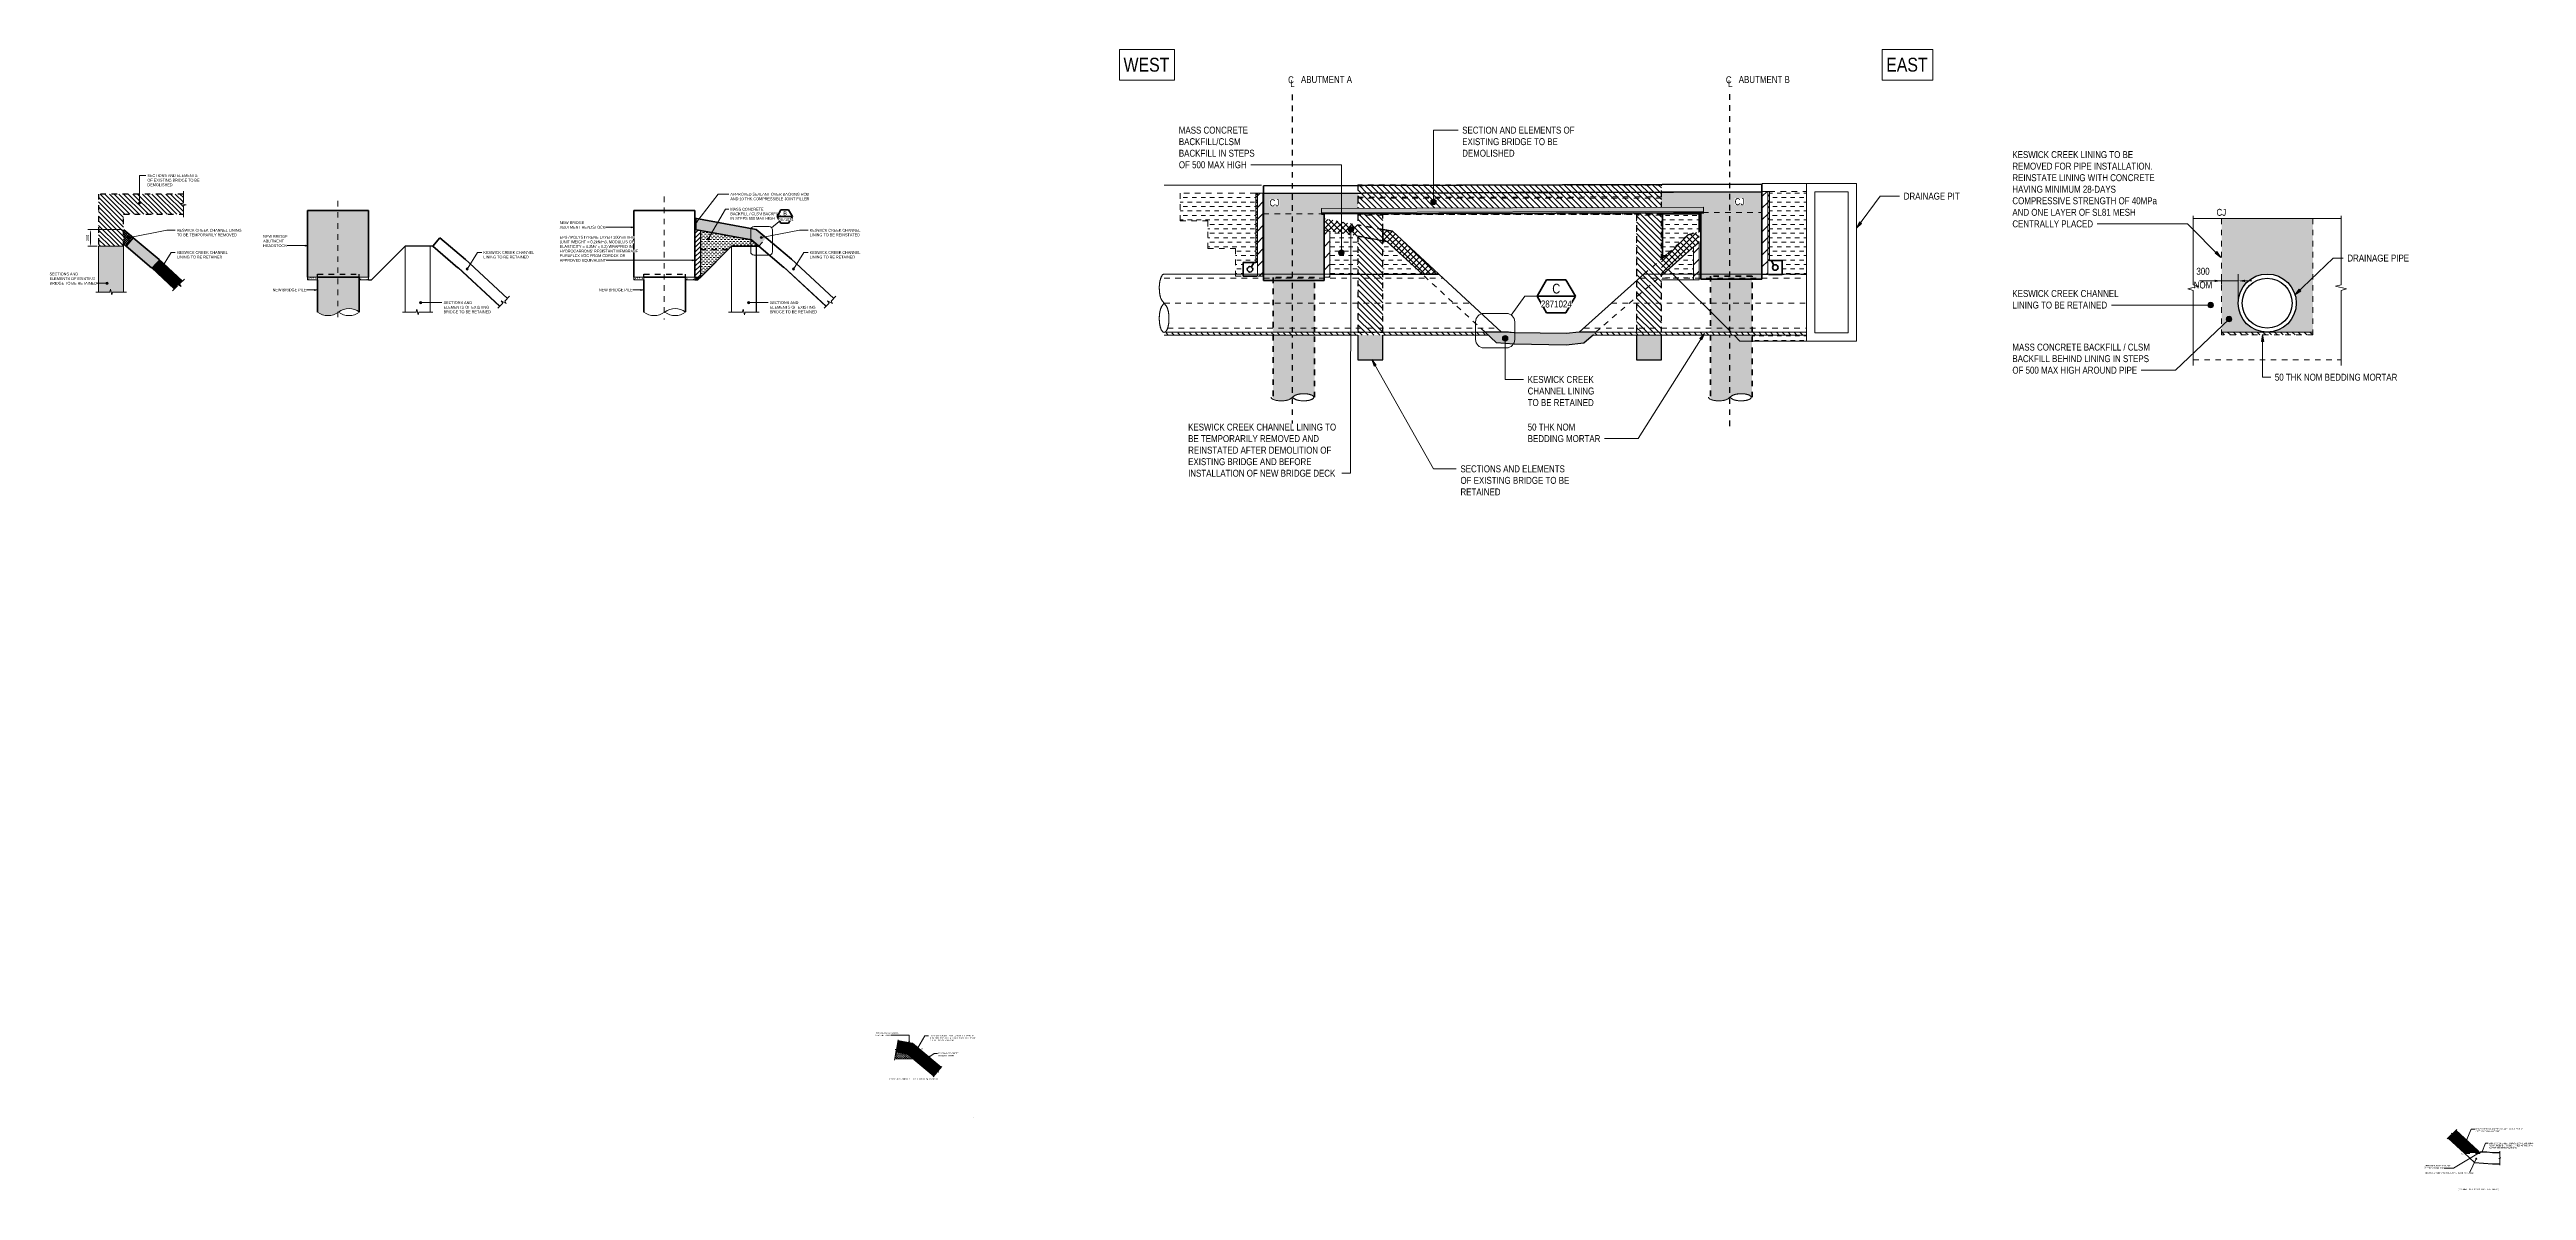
# Model space of a CAD drawing. Header units: metres. Extents: x 577.1 to 621.8, y 1.3 to 21.9.
import ezdxf

# ---------------------------------------------------------------- set-up
doc = ezdxf.new("R2010")
doc.units = ezdxf.units.M
for name, pattern in [('JacobsCenter', [0.015, 0.009, -0.0015, 0.003, -0.0015]), ('JacobsDash', [0.0045, 0.003, -0.0015]), ('JacobsDemolished', [0.0045, 0.003, -0.0015])]:
    doc.linetypes.add(name, pattern=pattern)
doc.layers.get('Defpoints').update_dxf_attribs({"color": 41})
for name, color, linetype, lineweight in [('BRIDGE-ABUTMENT-CONC', 7, 'Continuous', 50), ('D-BDGE', 7, 'Continuous', 13), ('D-BDGE-18-SOLID', 7, 'Continuous', 9), ('D-BDGE-FLOOR', 7, 'Continuous', 50), ('D-BDGE-FLOOR-HID', 7, 'JacobsDash', 18), ('D-BDGE-FLOOR-PAT', 7, 'Continuous', 50), ('D-BDGE-FNDN', 7, 'Continuous', 50), ('D-BDGE-FNDN-PILE-CONC', 7, 'Continuous', 50), ('D-BDGE-FRAMING', 7, 'Continuous', 50), ('D-BDGE-LINE', 7, 'Continuous', 9), ('D-ENHA-GEN-ANNO-SYMB', 7, 'Continuous', 9), ('D-ENHA-GEN-LINE', 7, 'Continuous', 9), ('D-ENHA-TEXT', 7, 'Continuous', 9), ('D-ENHA-TEXT-DIMS', 7, 'Continuous', 9)]:
    doc.layers.add(name, color=color, linetype=linetype, lineweight=lineweight)
for name, color, linetype, lineweight, true_color in [('BRIDGE-FRAMING-LINE-18-HID', 7, 'Continuous', 13, 0x8c8cc6), ('D-BDGE-DECK', 7, 'Continuous', 13, 0x8c8cc6), ('D-BDGE-INT-WALL', 7, 'Continuous', 13, 0x8c8cc6), ('D-BDGE-WALL-HIDN', 7, 'Continuous', 13, 0x8c8cc6)]:
    doc.layers.add(name, color=color, linetype=linetype, lineweight=lineweight, true_color=true_color)
doc.styles.add('Arial Narrow', font='ARIALN.TTF', dxfattribs={"height": 0.05})
doc.styles.add('Arial Narrow_1', font='ARIALN.TTF', dxfattribs={"height": 0.07})
doc.styles.add('Arial Narrow_2', font='ARIALN.TTF', dxfattribs={"height": 0.05})
doc.styles.add('Arial Narrow_3', font='ARIALN.TTF', dxfattribs={"height": 0.025})
doc.styles.add('Arial Narrow_4', font='ARIALN.TTF', dxfattribs={"height": 0.0035})
doc.styles.add('Arial Narrow_5', font='ARIALN.TTF', dxfattribs={"height": 0.005})
doc.styles.add('Arial Narrow_6', font='ARIALN.TTF', dxfattribs={"height": 0.125})
doc.styles.add('Arial Narrow_7', font='ARIALN.TTF', dxfattribs={"height": 0.25})
doc.styles.add('Arial Narrow_8', font='ARIALN.TTF', dxfattribs={"height": 0.175})
doc.dimstyles.new('Dimension_Standard_O__mm_', dxfattribs={"dimscale": 0.3048, "dimtxt": 0.051172, "dimasz": 0.164042, "dimexe": 0.15748, "dimexo": 0.098425, "dimgap": 0.098425, "dimtad": 1, "dimdec": 0, "dimlfac": 1000, "dimzin": 0, "dimdsep": 46, "dimtxsty": 'Arial Narrow', "dimsah": 1, "dimcen": 0.09, "dimaunit": 1, "dimadec": 4, "dimazin": 0, "dimtfac": 1, "dimtdec": 4, "dimtix": 1, "dimtmove": 0, "dimatfit": 3, "dimfxl": 1, "dimtvp": 1, "dimtfill": 1, "dimtolj": 1, "dimtzin": 0, "dimlwd": 18, "dimlwe": 18, "dimarcsym": 2})
doc.dimstyles.new('Dimension_Standard_T__mm_', dxfattribs={"dimscale": 0.3048, "dimtxt": 0.127929, "dimasz": 0.410105, "dimexe": 0.393701, "dimexo": 0.246063, "dimgap": 0.164042, "dimtad": 1, "dimdec": 0, "dimlfac": 1000, "dimzin": 0, "dimdsep": 46, "dimtxsty": 'Arial Narrow_6', "dimsah": 1, "dimcen": 0.09, "dimaunit": 1, "dimadec": 4, "dimazin": 0, "dimtfac": 1, "dimtdec": 4, "dimtix": 1, "dimtmove": 2, "dimatfit": 3, "dimfxl": 1, "dimtvp": 1, "dimtolj": 1, "dimtzin": 0, "dimlwd": 18, "dimlwe": 18, "dimarcsym": 2})
pattern_1 = [(0, (585.828593, 18.093), (0.16256, 0.04064), [0.00671, -0.11521, 0.00671, -0.11521, -0.65024]), (0, (585.828593, 18.093), (0.16256, 0.04064), [-0.24384, 0.00671, -0.23713, 0.00671, -0.11521, -0.28448]), (0, (585.828593, 18.093), (0.16256, 0.04064), [-0.6096, 0.00671, -0.07457, 0.00671, -0.19649]), (120, (585.889593, 18.114), (-0.11647527, 0.1204611), [0.00671, -0.11521, 0.00671, -0.76545]), (120, (585.889593, 18.114), (-0.11647527, 0.1204611), [-0.12863, -0.11521, 0.00671, -0.23713, -0.4064]), (120, (585.889593, 18.114), (-0.11647527, 0.1204611), [-0.48768, 0.00671, -0.11521, 0.00671, -0.27777]), (120, (585.889593, 18.114), (-0.11647527, 0.1204611), [-0.61631, -0.07457, 0.00671, -0.19649]), (240, (585.909593, 18.195), (-0.04608473, -0.1611011), [0.00671, -0.11521, 0.00671, -0.76545]), (240, (585.909593, 18.195), (-0.04608473, -0.1611011), [-0.12863, -0.11521, 0.00671, -0.23713, -0.4064]), (240, (585.909593, 18.195), (-0.04608473, -0.1611011), [-0.48768, 0.00671, -0.11521, 0.00671, -0.27777]), (240, (585.909593, 18.195), (-0.04608473, -0.1611011), [-0.61631, -0.07457, 0.00671, -0.19649])]
pattern_2 = [(0, (591.72097, 18.093), (0.16256, 0.04064), [0.00671, -0.11521, 0.00671, -0.11521, -0.65024]), (0, (591.72097, 18.093), (0.16256, 0.04064), [-0.24384, 0.00671, -0.23713, 0.00671, -0.11521, -0.28448]), (0, (591.72097, 18.093), (0.16256, 0.04064), [-0.6096, 0.00671, -0.07457, 0.00671, -0.19649]), (120, (591.78197, 18.114), (-0.11647527, 0.1204611), [0.00671, -0.11521, 0.00671, -0.76545]), (120, (591.78197, 18.114), (-0.11647527, 0.1204611), [-0.12863, -0.11521, 0.00671, -0.23713, -0.4064]), (120, (591.78197, 18.114), (-0.11647527, 0.1204611), [-0.48768, 0.00671, -0.11521, 0.00671, -0.27777]), (120, (591.78197, 18.114), (-0.11647527, 0.1204611), [-0.61631, -0.07457, 0.00671, -0.19649]), (240, (591.80197, 18.195), (-0.04608473, -0.1611011), [0.00671, -0.11521, 0.00671, -0.76545]), (240, (591.80197, 18.195), (-0.04608473, -0.1611011), [-0.12863, -0.11521, 0.00671, -0.23713, -0.4064]), (240, (591.80197, 18.195), (-0.04608473, -0.1611011), [-0.48768, 0.00671, -0.11521, 0.00671, -0.27777]), (240, (591.80197, 18.195), (-0.04608473, -0.1611011), [-0.61631, -0.07457, 0.00671, -0.19649])]
pattern_3 = [(0, (603.07575, 18.143), (0.08064, 0.08064), [0.08064, -0.08064])]
pattern_4 = [(45, (603.07575, 18.143), (-0.106066, 0.106066), [])]
pattern_5 = [(45, (603.07575, 18.143), (-0.053033, 0.053033), []), (135, (603.07575, 18.143), (-0.053033, -0.053033), [])]
pattern_6 = [(135, (603.07575, 18.143), (-0.053033, -0.053033), [])]
pattern_7 = [(0, (603.07575, 18.143), (0.08065, 0.08064), [0.08065, -0.08065])]

# ---------------------------------------------------------------- blocks, each defined once
blk = doc.blocks.new('Structural Framing 2 - Structural Framing 2-5589929-Detail 0')
at = {"layer": 'D-BDGE-FRAMING', "true_color": 0xc0c0c0}
blk.add_hatch(color=9, dxfattribs=at).paths.add_polyline_path([(579.379, 17.622), (579.434, 17.676), (579.407, 17.721), (579.496, 17.668), (579.469, 17.712), (579.521, 17.764), (579.088, 18.166), (579.087, 18.165), (579.1, 18.153), (578.964, 18.007), (579.345, 17.654)])
at = {"layer": 'D-BDGE-FRAMING'}
for p, q in [((579.378, 17.62), (578.963, 18.006)), ((578.964, 18.007), (579.379, 17.622)), ((579.088, 18.166), (579.087, 18.165)), ((579.521, 17.764), (579.088, 18.166))]:
    blk.add_line(p, q, dxfattribs=at)
blk = doc.blocks.new('CS_DET_BreakLine_ViewScale - CS_Std BreakLine-7429008-Detail 0')
at = {"layer": 'D-BDGE-LINE'}
for p, q in [((579.54, 19.386), (579.54, 19.178)), ((579.54, 19.178), (579.49, 19.166)), ((579.49, 19.166), (579.59, 19.141)), ((579.59, 19.141), (579.54, 19.128)), ((579.54, 19.128), (579.54, 18.92))]:
    blk.add_line(p, q, dxfattribs=at)
blk = doc.blocks.new('CS_DET_BreakLine_ViewScale - CS_Std BreakLine-7428900-Detail 0')
at = {"layer": 'D-BDGE-LINE'}
for p, q in [((578.209, 17.565), (577.959, 17.565)), ((578.221, 17.615), (578.209, 17.565)), ((578.246, 17.515), (578.221, 17.615)), ((578.259, 17.565), (578.246, 17.515)), ((578.509, 17.565), (578.259, 17.565))]:
    blk.add_line(p, q, dxfattribs=at)
blk = doc.blocks.new('CS_DET_BreakLine_ViewScale - CS_Std BreakLine-7429070-Detail 0')
at = {"layer": 'D-BDGE-LINE'}
for p, q in [((579.434, 17.676), (579.345, 17.588)), ((579.496, 17.668), (579.407, 17.721)), ((579.407, 17.721), (579.434, 17.676)), ((579.558, 17.8), (579.469, 17.712)), ((579.469, 17.712), (579.496, 17.668))]:
    blk.add_line(p, q, dxfattribs=at)
blk = doc.blocks.new('01_SFO_FRP_Pile_CastInPlace_CS - CAST-IN-PLACE PILE - 0750-7668704-Detail 0 Copy 1')
at = {"layer": 'D-BDGE-FNDN', "true_color": 0xc0c0c0}
blk.add_hatch(color=9, dxfattribs=at).paths.add_polyline_path([(576.616, 17.14), (576.647, 17.142), (576.675, 17.146), (576.702, 17.152), (576.73, 17.161), (576.756, 17.173), (576.781, 17.187), (576.83, 17.22), (576.855, 17.234), (576.882, 17.246), (576.909, 17.255), (576.938, 17.262), (576.967, 17.266), (576.996, 17.267), (577.025, 17.266), (577.054, 17.262), (577.082, 17.255), (577.111, 17.245), (577.136, 17.234), (577.161, 17.22), (577.178, 17.209), (577.178, 17.831), (577.176, 17.831), (577.165, 17.832), (577.143, 17.833), (577.09, 17.833), (577.018, 17.834), (576.901, 17.835), (576.771, 17.835), (576.645, 17.834), (576.538, 17.834), (576.478, 17.833), (576.441, 17.832), (576.429, 17.831), (576.428, 17.831), (576.428, 17.202), (576.451, 17.186), (576.475, 17.173), (576.502, 17.161), (576.529, 17.152), (576.558, 17.145), (576.588, 17.141), (576.614, 17.14)])
at = {"layer": 'D-BDGE-FNDN-PILE-CONC'}
for p, q in [((576.428, 17.787), (576.428, 17.202)), ((577.178, 17.209), (577.178, 17.832))]:
    blk.add_line(p, q, dxfattribs=at)
blk = doc.blocks.new('Structural Framing 2 - Structural Framing 2-5589929-Detail 0 Copy 1')
at = {"layer": 'D-BDGE-FRAMING', "true_color": 0xc0c0c0}
blk.add_hatch(color=9, dxfattribs=at).paths.add_polyline_path([(579.715, 17.308), (579.717, 17.309), (578.964, 18.007), (578.963, 18.006), (579.684, 17.336)])
at = {"layer": 'D-BDGE-FRAMING'}
for p, q in [((579.715, 17.308), (578.963, 18.006)), ((578.964, 18.007), (579.717, 17.309)), ((579.088, 18.166), (579.087, 18.165)), ((579.858, 17.451), (579.088, 18.166))]:
    blk.add_line(p, q, dxfattribs=at)
blk = doc.blocks.new('CS_DET_BreakLine_ViewScale - CS_Std BreakLine-7428900-Detail 0 Copy 1')
at = {"layer": 'D-BDGE-LINE'}
for p, q in [((578.209, 17.204), (577.959, 17.204)), ((578.221, 17.254), (578.209, 17.204)), ((578.246, 17.154), (578.221, 17.254)), ((578.259, 17.204), (578.246, 17.154)), ((578.509, 17.204), (578.259, 17.204))]:
    blk.add_line(p, q, dxfattribs=at)
blk = doc.blocks.new('CS_DET_BreakLine_ViewScale - CS_Std BreakLine-7429070-Detail 0 Copy 1')
at = {"layer": 'D-BDGE-LINE'}
for p, q in [((579.896, 17.489), (579.808, 17.4)), ((579.772, 17.365), (579.684, 17.277)), ((579.834, 17.356), (579.746, 17.409)), ((579.746, 17.409), (579.772, 17.365)), ((579.808, 17.4), (579.834, 17.356))]:
    blk.add_line(p, q, dxfattribs=at)
blk = doc.blocks.new('CS_DET_Pile-Column_BreakLine - CS_Tubular BreakLine-7429391-Detail 0 Copy 1')
at = {"layer": 'D-BDGE-LINE', "lineweight": 18}
for centre, start, end in [((576.616, 17.455), 232.9573, 307.0427), ((576.996, 16.952), 52.9573, 127.0427), ((576.996, 17.455), 232.9573, 307.0427)]:
    blk.add_arc(centre, 0.315, start, end, dxfattribs=at)
blk = doc.blocks.new('01_SFO_FRP_Pile_CastInPlace_CS - CAST-IN-PLACE PILE - 0750-7668704-Detail 0 Copy 1 Copy 1')
at = {"layer": 'D-BDGE-FNDN-PILE-CONC'}
for p, q in [((576.428, 17.787), (576.428, 17.202)), ((577.178, 17.206), (577.178, 17.832))]:
    blk.add_line(p, q, dxfattribs=at)
blk = doc.blocks.new('Structural Framing 2 - Structural Framing 2-5589929-Detail 0 Copy 1 Copy 1')
at = {"layer": 'D-BDGE-FRAMING'}
for p, q in [((578.952, 18.019), (579.717, 17.309)), ((578.953, 18.015), (578.952, 18.019)), ((579.715, 17.308), (578.953, 18.015)), ((579.858, 17.451), (579.088, 18.166))]:
    blk.add_line(p, q, dxfattribs=at)
blk = doc.blocks.new('CS_DET_BreakLine_ViewScale - CS_Std BreakLine-7428900-Detail 0 Copy 1 Copy 1')
at = {"layer": 'D-BDGE-LINE'}
for p, q in [((578.209, 17.204), (577.959, 17.204)), ((578.221, 17.254), (578.209, 17.204)), ((578.246, 17.154), (578.221, 17.254)), ((578.259, 17.204), (578.246, 17.154)), ((578.509, 17.204), (578.259, 17.204))]:
    blk.add_line(p, q, dxfattribs=at)
blk = doc.blocks.new('CS_DET_BreakLine_ViewScale - CS_Std BreakLine-7429070-Detail 0 Copy 1 Copy 1')
at = {"layer": 'D-BDGE-LINE'}
for p, q in [((579.896, 17.489), (579.808, 17.4)), ((579.772, 17.365), (579.684, 17.277)), ((579.834, 17.356), (579.746, 17.409)), ((579.746, 17.409), (579.772, 17.365)), ((579.808, 17.4), (579.834, 17.356))]:
    blk.add_line(p, q, dxfattribs=at)
blk = doc.blocks.new('CS_DET_Pile-Column_BreakLine - CS_Tubular BreakLine-7452751-Detail 0 Copy 1 Copy 1')
at = {"layer": 'D-BDGE-LINE', "lineweight": 18}
for centre, start, end in [((576.614, 17.454), 232.9573, 307.0427), ((576.992, 16.954), 52.9573, 127.0427), ((576.992, 17.454), 232.9573, 307.0427)]:
    blk.add_arc(centre, 0.313, start, end, dxfattribs=at)
blk = doc.blocks.new('CS_DET_BreakLine_ViewScale - CS_Std BreakLine-7445381-Drafting 3')
at = {"layer": 'D-BDGE-LINE'}
for p, q in [((0.09, 0), (-0.02, 0)), ((0.095, 0.02), (0.09, 0)), ((0.105, -0.02), (0.095, 0.02)), ((0.11, 0), (0.105, -0.02)), ((0.22, 0), (0.11, 0))]:
    blk.add_line(p, q, dxfattribs=at)
blk = doc.blocks.new('CS_DET_BreakLine_ViewScale - CS_Std BreakLine-7462830-Drafting 3')
at = {"layer": 'D-BDGE-LINE'}
for p, q in [((-0.02, 0), (0.156, 0)), ((0.156, 0), (0.161, -0.02)), ((0.161, -0.02), (0.171, 0.02)), ((0.171, 0.02), (0.176, 0)), ((0.176, 0), (0.352, 0))]:
    blk.add_line(p, q, dxfattribs=at)
blk = doc.blocks.new('Roofs 3 - Roofs 3-4999916-DRG-2871024 - SECTION 3')
at = {"layer": 'D-BDGE-DECK', "color": 9, "linetype": 'JacobsDemolished', "lineweight": 18, "true_color": 0xc3c3c3}
for p, q in [((577.987, 19.501), (577.987, 19.281)), ((583.467, 19.501), (577.987, 19.501)), ((577.987, 19.281), (583.467, 19.282)), ((583.467, 19.282), (583.467, 19.501))]:
    blk.add_line(p, q, dxfattribs=at)
at = {"layer": 'D-BDGE-DECK', "color": 9, "linetype": 'JacobsDemolished', "true_color": 0xc3c3c3}
for p, q in [((577.987, 19.501), (577.987, 19.501)), ((583.467, 19.501), (583.467, 19.501))]:
    blk.add_line(p, q, dxfattribs=at)
blk = doc.blocks.new('Floors 3 - Floors 3-5446905-DRG-2871024 - SECTION 3')
at = {"layer": 'D-BDGE-FLOOR'}
for p, q in [((585.281, 19.511), (576.281, 19.484)), ((576.281, 19.484), (576.281, 19.347)), ((576.281, 19.484), (576.281, 19.484)), ((576.281, 19.347), (585.281, 19.373)), ((576.281, 19.347), (576.281, 19.347)), ((585.281, 19.373), (585.281, 19.511)), ((585.281, 19.511), (585.281, 19.511)), ((585.281, 19.373), (585.281, 19.374))]:
    blk.add_line(p, q, dxfattribs=at)
blk = doc.blocks.new('01_SFO_FRP_Pile_CastInPlace_CS - CAST-IN-PLACE PILE - 0750-7668704-DRG-2871024 - SECTION 3')
at = {"layer": 'D-BDGE-FNDN', "linetype": 'JacobsDash', "lineweight": 18, "true_color": 0xe1e1e1}
h = blk.add_hatch(color=254, dxfattribs=at)
h.paths.add_polyline_path([(576.606, 15.601), (576.638, 15.602), (576.669, 15.606), (576.698, 15.611), (576.724, 15.617), (576.746, 15.625), (576.764, 15.635), (576.777, 15.645), (576.851, 15.699), (576.877, 15.711), (576.911, 15.72), (576.95, 15.727), (576.993, 15.729), (577.036, 15.729), (577.077, 15.725), (577.114, 15.717), (577.146, 15.707), (577.17, 15.694), (577.185, 15.68), (577.19, 15.665), (577.205, 15.665), (577.205, 16.788), (576.455, 16.788), (576.455, 15.628), (576.463, 15.624), (576.486, 15.616), (576.513, 15.61), (576.542, 15.605), (576.574, 15.602)])
h.paths.add_polyline_path([(577.084, 15.608), (577.096, 15.61), (577.094, 15.61)])
h.paths.add_polyline_path([(577.118, 15.615), (577.123, 15.616), (577.122, 15.616)])
h.paths.add_polyline_path([(576.873, 15.622), (576.855, 15.629), (576.863, 15.625)])
h.paths.add_polyline_path([(576.849, 15.633), (576.841, 15.638), (576.845, 15.635)])
h.paths.add_polyline_path([(577.173, 15.639), (577.178, 15.643), (577.182, 15.648), (577.178, 15.645)])
h.paths.add_polyline_path([(577.185, 15.652), (577.187, 15.654), (577.189, 15.665), (577.186, 15.654)])
h.paths.add_polyline_path([(576.455, 16.832), (577.205, 16.833), (577.205, 17.828), (576.455, 17.828), (576.455, 16.838)])
at = {"layer": 'D-BDGE-FNDN-PILE-CONC', "color": 252, "linetype": 'JacobsDash', "true_color": 0x888888}
for p, q in [((577.205, 17.828), (576.455, 17.828)), ((576.455, 17.828), (576.455, 16.832)), ((577.205, 16.833), (577.205, 17.828)), ((576.455, 16.788), (576.455, 15.628)), ((577.205, 15.665), (577.205, 16.788))]:
    blk.add_line(p, q, dxfattribs=at)
blk = doc.blocks.new('01_SFO_FRP_Pile_CastInPlace_CS - CAST-IN-PLACE PILE - 0750-V1-DRG-2871024 - SECTION 3')
at = {"layer": 'D-BDGE-FNDN', "linetype": 'JacobsDash', "lineweight": 18, "true_color": 0xe1e1e1}
h = blk.add_hatch(color=254, dxfattribs=at)
h.paths.add_polyline_path([(584.505, 15.601), (584.538, 15.602), (584.569, 15.606), (584.598, 15.611), (584.624, 15.617), (584.646, 15.625), (584.664, 15.635), (584.677, 15.645), (584.75, 15.699), (584.777, 15.711), (584.811, 15.72), (584.85, 15.727), (584.892, 15.729), (584.935, 15.729), (584.977, 15.725), (585.014, 15.717), (585.046, 15.707), (585.069, 15.694), (585.084, 15.68), (585.089, 15.665), (585.105, 15.665), (585.105, 16.788), (584.355, 16.788), (584.355, 15.628), (584.363, 15.624), (584.386, 15.616), (584.413, 15.61), (584.442, 15.605), (584.473, 15.602)])
h.paths.add_polyline_path([(584.984, 15.608), (584.996, 15.61), (584.994, 15.61)])
h.paths.add_polyline_path([(585.018, 15.615), (585.023, 15.616), (585.021, 15.616)])
h.paths.add_polyline_path([(584.772, 15.622), (584.755, 15.629), (584.763, 15.625)])
h.paths.add_polyline_path([(584.748, 15.633), (584.732, 15.645), (584.745, 15.635)])
h.paths.add_polyline_path([(585.072, 15.639), (585.078, 15.643), (585.082, 15.648), (585.078, 15.645)])
h.paths.add_polyline_path([(585.085, 15.652), (585.086, 15.654), (585.089, 15.665), (585.085, 15.654)])
h.paths.add_polyline_path([(585.105, 16.838), (585.105, 17.855), (584.355, 17.855), (584.355, 16.838), (585.084, 16.838)])
h = blk.add_hatch(color=254, dxfattribs=at)
h.paths.add_polyline_path([(585.105, 15.665), (585.105, 15.665), (585.105, 16.788)])
h.paths.add_polyline_path([(584.355, 16.838), (584.355, 16.838), (584.355, 16.838)])
at = {"layer": 'D-BDGE-FNDN-PILE-CONC', "color": 252, "linetype": 'JacobsDash', "true_color": 0x888888}
for p, q in [((584.355, 17.855), (584.355, 16.838)), ((585.105, 17.855), (584.355, 17.855)), ((585.105, 16.838), (585.105, 17.855)), ((584.355, 16.788), (584.355, 15.628)), ((585.105, 15.665), (585.105, 16.788))]:
    blk.add_line(p, q, dxfattribs=at)
blk = doc.blocks.new('07_STR_DPS_PermadecPanel - 07_STR_DPS_PermadecPanel-5973115-DRG-2871024 - SECTION 3')
at = {"layer": 'BRIDGE-FRAMING-LINE-18-HID', "color": 7, "linetype": 'JacobsDash'}
for p in [(577.331, 19.074), (577.33, 18.989), (577.33, 19.074)]:
    blk.add_line(p, (577.33, 19.074), dxfattribs=at)
at = {"layer": 'D-BDGE-FRAMING', "lineweight": 13}
for p, q in [((577.331, 18.975), (584.23, 18.996)), ((584.23, 19.002), (582.047, 18.995)), ((584.23, 18.996), (584.23, 19.002))]:
    blk.add_line(p, q, dxfattribs=at)
blk = doc.blocks.new('SC_DET_BREAK LINE - Pipe Break-7757213-DRG-2871024 - SECTION 3')
at = {"layer": 'D-BDGE-LINE', "lineweight": 13}
for p, q in [((576.805, 15.665), (576.777, 15.645)), ((576.805, 15.665), (576.777, 15.645)), ((576.832, 15.686), (576.805, 15.665)), ((576.805, 15.665), (576.832, 15.686)), ((576.832, 15.645), (576.805, 15.665)), ((576.805, 15.665), (576.832, 15.645))]:
    blk.add_line(p, q, dxfattribs=at)
for centre, start_param, end_param in [((576.603, 15.665), 3.141593, 3.393004), ((577.006, 15.665), 2.47074, 2.547873), ((577.006, 15.665), 2.18791, 2.269078), ((577.006, 15.665), 1.91455, 1.970608), ((577.006, 15.665), 1.293734, 1.359044), ((577.006, 15.665), 1.006229, 1.080831), ((577.006, 15.665), 0.73005, 0.782075), ((577.006, 15.665), 0.405267, 0.454525), ((577.006, 15.665), 0.095087, 0.183407), ((577.006, 15.665), 6.099778, 6.124648), ((577.006, 15.665), 6.158599, 6.188098), ((576.603, 15.665), 3.44732, 3.69373), ((576.603, 15.665), 3.731369, 3.964877), ((576.603, 15.665), 3.997922, 4.25149), ((576.603, 15.665), 4.292817, 4.81233), ((576.603, 15.665), 4.850424, 5.10745), ((576.603, 15.665), 5.134084, 5.376522), ((576.603, 15.665), 5.407589, 5.65766), ((576.603, 15.665), 5.708488, 5.961804), ((577.006, 15.665), 3.777154, 3.812445), ((577.006, 15.665), 4.014107, 4.039078), ((577.006, 15.665), 4.080543, 4.095275), ((577.006, 15.665), 4.312577, 4.368635), ((577.006, 15.665), 4.924141, 4.930285), ((577.006, 15.665), 4.967906, 4.989451), ((577.006, 15.665), 5.202354, 5.240808), ((577.006, 15.665), 5.253485, 5.276956), ((577.006, 15.665), 5.501111, 5.518906), ((577.006, 15.665), 5.864559, 5.877918)]:
    blk.add_ellipse(centre, major_axis=(0.183, 0), ratio=0.349427, start_param=start_param, end_param=end_param, dxfattribs=at)
for points, knots in [([(576.777, 15.645), (576.773, 15.642), (576.765, 15.635), (576.747, 15.625), (576.725, 15.617), (576.69, 15.608), (576.639, 15.601), (576.584, 15.601), (576.542, 15.605), (576.508, 15.61), (576.473, 15.619), (576.443, 15.633), (576.427, 15.646), (576.421, 15.657), (576.42, 15.663), (576.42, 15.665)], [0, 0, 0, 0, 0.0625, 0.125, 0.1875, 0.25, 0.375, 0.5, 0.5625, 0.625, 0.71875, 0.8125, 0.90625, 0.953125, 1, 1, 1, 1]), ([(577.19, 15.665), (577.19, 15.668), (577.189, 15.673), (577.185, 15.68), (577.18, 15.686), (577.174, 15.691), (577.17, 15.694), (577.165, 15.698), (577.159, 15.701), (577.153, 15.704), (577.146, 15.707), (577.139, 15.71), (577.131, 15.712), (577.123, 15.715), (577.114, 15.717), (577.106, 15.719), (577.096, 15.721), (577.087, 15.723), (577.077, 15.725), (577.067, 15.726), (577.057, 15.727), (577.046, 15.728), (577.036, 15.729), (577.025, 15.729), (577.014, 15.73), (577.003, 15.73), (576.993, 15.729), (576.982, 15.729), (576.971, 15.728), (576.961, 15.728), (576.95, 15.727), (576.94, 15.725), (576.93, 15.724), (576.921, 15.722), (576.911, 15.72), (576.902, 15.718), (576.894, 15.716), (576.885, 15.714), (576.877, 15.711), (576.87, 15.708), (576.861, 15.704), (576.85, 15.699), (576.84, 15.693), (576.835, 15.688), (576.832, 15.686)], [0.5, 0.5, 0.5, 0.5, 0.5208333, 0.5416667, 0.5625, 0.5729167, 0.5833333, 0.59375, 0.6041667, 0.6145833, 0.625, 0.6354167, 0.6458333, 0.65625, 0.6666667, 0.6770833, 0.6875, 0.6979167, 0.7083333, 0.71875, 0.7291667, 0.7395833, 0.75, 0.7604167, 0.7708333, 0.78125, 0.7916667, 0.8020833, 0.8125, 0.8229167, 0.8333333, 0.84375, 0.8541667, 0.8645833, 0.875, 0.8854167, 0.8958333, 0.90625, 0.9166667, 0.9270833, 0.9375, 0.9583333, 0.9791667, 1, 1, 1, 1]), ([(577.19, 15.665), (577.19, 15.662), (577.188, 15.654), (577.179, 15.643), (577.165, 15.633), (577.147, 15.624), (577.124, 15.616), (577.097, 15.609), (577.067, 15.605), (577.025, 15.601), (576.982, 15.601), (576.94, 15.605), (576.911, 15.61), (576.885, 15.617), (576.862, 15.625), (576.844, 15.635), (576.836, 15.642), (576.832, 15.645)], [0, 0, 0, 0, 0.0625, 0.125, 0.1875, 0.25, 0.3125, 0.375, 0.4375, 0.5, 0.625, 0.6875, 0.75, 0.8125, 0.875, 0.9375, 1, 1, 1, 1]), ([(577.186, 15.652), (577.187, 15.654), (577.189, 15.658), (577.19, 15.663), (577.19, 15.665)], [0.46288897, 0.46288897, 0.46288897, 0.46288897, 0.47916667, 0.5, 0.5, 0.5, 0.5]), ([(576.832, 15.645), (576.835, 15.643), (576.839, 15.639), (576.845, 15.635), (576.848, 15.633)], [0, 0, 0, 0, 0.02083333, 0.03733926, 0.03733926, 0.03733926, 0.03733926]), ([(576.855, 15.629), (576.857, 15.628), (576.862, 15.626), (576.868, 15.623), (576.871, 15.622), (576.872, 15.622)], [0.04892704, 0.04892704, 0.04892704, 0.04892704, 0.0625, 0.07291667, 0.07591377, 0.07591377, 0.07591377, 0.07591377]), ([(576.881, 15.619), (576.882, 15.618), (576.886, 15.617), (576.894, 15.615), (576.902, 15.613), (576.908, 15.611), (576.911, 15.611)], [0.08783256, 0.08783256, 0.08783256, 0.08783256, 0.09375, 0.10416667, 0.11458333, 0.125, 0.125, 0.125, 0.125]), ([(576.911, 15.611), (576.914, 15.61), (576.921, 15.609), (576.93, 15.607), (576.939, 15.606), (576.944, 15.605), (576.946, 15.605)], [0.125, 0.125, 0.125, 0.125, 0.13541667, 0.14583333, 0.15625, 0.16195855, 0.16195855, 0.16195855, 0.16195855]), ([(576.958, 15.603), (576.959, 15.603), (576.963, 15.603), (576.971, 15.602), (576.979, 15.602), (576.984, 15.602), (576.984, 15.602)], [0.1745463, 0.1745463, 0.1745463, 0.1745463, 0.17708333, 0.1875, 0.19791667, 0.20037924, 0.20037924, 0.20037924, 0.20037924]), ([(576.998, 15.601), (577, 15.601), (577.005, 15.601), (577.014, 15.601), (577.025, 15.602), (577.032, 15.602), (577.036, 15.602)], [0.21314486, 0.21314486, 0.21314486, 0.21314486, 0.21875, 0.22916667, 0.23958333, 0.25, 0.25, 0.25, 0.25]), ([(577.036, 15.602), (577.039, 15.602), (577.046, 15.603), (577.057, 15.604), (577.065, 15.605), (577.071, 15.605), (577.072, 15.606)], [0.25, 0.25, 0.25, 0.25, 0.26041667, 0.27083333, 0.28125, 0.28683706, 0.28683706, 0.28683706, 0.28683706]), ([(577.085, 15.607), (577.085, 15.607), (577.089, 15.608), (577.096, 15.609), (577.103, 15.611), (577.107, 15.612), (577.108, 15.612)], [0.29972972, 0.29972972, 0.29972972, 0.29972972, 0.30208333, 0.3125, 0.32291667, 0.32532022, 0.32532022, 0.32532022, 0.32532022]), ([(577.118, 15.615), (577.12, 15.615), (577.124, 15.616), (577.131, 15.618), (577.139, 15.621), (577.144, 15.623), (577.146, 15.624)], [0.33816864, 0.33816864, 0.33816864, 0.33816864, 0.34375, 0.35416667, 0.36458333, 0.375, 0.375, 0.375, 0.375]), ([(577.146, 15.624), (577.148, 15.625), (577.153, 15.627), (577.16, 15.63), (577.165, 15.633), (577.168, 15.635)], [0.375, 0.375, 0.375, 0.375, 0.38541667, 0.39583333, 0.41202908, 0.41202908, 0.41202908, 0.41202908]), ([(577.173, 15.639), (577.174, 15.639), (577.175, 15.641), (577.179, 15.644), (577.181, 15.646), (577.183, 15.648)], [0.42439008, 0.42439008, 0.42439008, 0.42439008, 0.42708333, 0.4375, 0.45076507, 0.45076507, 0.45076507, 0.45076507])]:
    blk.add_open_spline(points, degree=3, knots=knots, dxfattribs=at)
blk = doc.blocks.new('SC_DET_BREAK LINE - Pipe Break-7757238-DRG-2871024 - SECTION 3')
at = {"layer": 'D-BDGE-LINE', "lineweight": 13}
for p, q in [((584.704, 15.665), (584.677, 15.645)), ((584.704, 15.665), (584.677, 15.645)), ((584.732, 15.686), (584.704, 15.665)), ((584.704, 15.665), (584.732, 15.686)), ((584.732, 15.645), (584.704, 15.665)), ((584.704, 15.665), (584.732, 15.645))]:
    blk.add_line(p, q, dxfattribs=at)
for centre, start_param, end_param in [((584.503, 15.665), 3.141593, 3.393004), ((584.906, 15.665), 2.47074, 2.547873), ((584.906, 15.665), 2.18791, 2.269078), ((584.906, 15.665), 1.91455, 1.970608), ((584.906, 15.665), 1.293734, 1.359044), ((584.906, 15.665), 1.006229, 1.080831), ((584.906, 15.665), 0.73005, 0.782075), ((584.906, 15.665), 0.405267, 0.454525), ((584.906, 15.665), 0.095087, 0.183407), ((584.906, 15.665), 6.099778, 6.124648), ((584.906, 15.665), 6.158599, 6.188098), ((584.503, 15.665), 3.44732, 3.69373), ((584.503, 15.665), 3.731369, 3.964877), ((584.503, 15.665), 3.997922, 4.25149), ((584.503, 15.665), 4.292817, 4.81233), ((584.503, 15.665), 4.850424, 5.10745), ((584.503, 15.665), 5.134084, 5.376522), ((584.503, 15.665), 5.407589, 5.65766), ((584.503, 15.665), 5.708488, 5.961804), ((584.906, 15.665), 3.777154, 3.812445), ((584.906, 15.665), 4.014107, 4.039078), ((584.906, 15.665), 4.080543, 4.095275), ((584.906, 15.665), 4.312577, 4.368635), ((584.906, 15.665), 4.924141, 4.930285), ((584.906, 15.665), 4.967906, 4.989451), ((584.906, 15.665), 5.202354, 5.240808), ((584.906, 15.665), 5.253485, 5.276956), ((584.906, 15.665), 5.501111, 5.518906), ((584.906, 15.665), 5.864559, 5.877918)]:
    blk.add_ellipse(centre, major_axis=(0.183, 0), ratio=0.349427, start_param=start_param, end_param=end_param, dxfattribs=at)
for points, knots in [([(584.677, 15.645), (584.673, 15.642), (584.665, 15.635), (584.647, 15.625), (584.624, 15.617), (584.589, 15.608), (584.538, 15.601), (584.484, 15.601), (584.442, 15.605), (584.407, 15.61), (584.372, 15.619), (584.342, 15.633), (584.327, 15.646), (584.32, 15.657), (584.319, 15.663), (584.319, 15.665)], [0, 0, 0, 0, 0.0625, 0.125, 0.1875, 0.25, 0.375, 0.5, 0.5625, 0.625, 0.71875, 0.8125, 0.90625, 0.953125, 1, 1, 1, 1]), ([(585.089, 15.665), (585.089, 15.668), (585.088, 15.673), (585.085, 15.68), (585.079, 15.686), (585.074, 15.691), (585.069, 15.694), (585.064, 15.698), (585.059, 15.701), (585.052, 15.704), (585.046, 15.707), (585.038, 15.71), (585.031, 15.712), (585.023, 15.715), (585.014, 15.717), (585.005, 15.719), (584.996, 15.721), (584.986, 15.723), (584.977, 15.725), (584.967, 15.726), (584.956, 15.727), (584.946, 15.728), (584.935, 15.729), (584.925, 15.729), (584.914, 15.73), (584.903, 15.73), (584.892, 15.729), (584.882, 15.729), (584.871, 15.728), (584.86, 15.728), (584.85, 15.727), (584.84, 15.725), (584.83, 15.724), (584.82, 15.722), (584.811, 15.72), (584.802, 15.718), (584.793, 15.716), (584.785, 15.714), (584.777, 15.711), (584.77, 15.708), (584.76, 15.704), (584.75, 15.699), (584.74, 15.693), (584.734, 15.688), (584.732, 15.686)], [0.5, 0.5, 0.5, 0.5, 0.5208333, 0.5416667, 0.5625, 0.5729167, 0.5833333, 0.59375, 0.6041667, 0.6145833, 0.625, 0.6354167, 0.6458333, 0.65625, 0.6666667, 0.6770833, 0.6875, 0.6979167, 0.7083333, 0.71875, 0.7291667, 0.7395833, 0.75, 0.7604167, 0.7708333, 0.78125, 0.7916667, 0.8020833, 0.8125, 0.8229167, 0.8333333, 0.84375, 0.8541667, 0.8645833, 0.875, 0.8854167, 0.8958333, 0.90625, 0.9166667, 0.9270833, 0.9375, 0.9583333, 0.9791667, 1, 1, 1, 1]), ([(585.089, 15.665), (585.089, 15.662), (585.087, 15.654), (585.079, 15.643), (585.065, 15.633), (585.046, 15.624), (585.023, 15.616), (584.996, 15.609), (584.967, 15.605), (584.925, 15.601), (584.881, 15.601), (584.84, 15.605), (584.81, 15.61), (584.784, 15.617), (584.762, 15.625), (584.744, 15.635), (584.735, 15.642), (584.732, 15.645)], [0, 0, 0, 0, 0.0625, 0.125, 0.1875, 0.25, 0.3125, 0.375, 0.4375, 0.5, 0.625, 0.6875, 0.75, 0.8125, 0.875, 0.9375, 1, 1, 1, 1]), ([(585.085, 15.652), (585.086, 15.654), (585.089, 15.658), (585.089, 15.663), (585.089, 15.665)], [0.46288897, 0.46288897, 0.46288897, 0.46288897, 0.47916667, 0.5, 0.5, 0.5, 0.5]), ([(584.732, 15.645), (584.734, 15.643), (584.739, 15.639), (584.745, 15.635), (584.748, 15.633)], [0, 0, 0, 0, 0.02083333, 0.03733926, 0.03733926, 0.03733926, 0.03733926]), ([(584.754, 15.629), (584.757, 15.628), (584.762, 15.626), (584.768, 15.623), (584.771, 15.622), (584.772, 15.622)], [0.04892704, 0.04892704, 0.04892704, 0.04892704, 0.0625, 0.07291667, 0.07591377, 0.07591377, 0.07591377, 0.07591377]), ([(584.78, 15.619), (584.782, 15.618), (584.786, 15.617), (584.793, 15.615), (584.802, 15.613), (584.808, 15.611), (584.811, 15.611)], [0.08783256, 0.08783256, 0.08783256, 0.08783256, 0.09375, 0.10416667, 0.11458333, 0.125, 0.125, 0.125, 0.125]), ([(584.811, 15.611), (584.814, 15.61), (584.82, 15.609), (584.83, 15.607), (584.838, 15.606), (584.844, 15.605), (584.845, 15.605)], [0.125, 0.125, 0.125, 0.125, 0.13541667, 0.14583333, 0.15625, 0.16195855, 0.16195855, 0.16195855, 0.16195855]), ([(584.858, 15.603), (584.859, 15.603), (584.863, 15.603), (584.871, 15.602), (584.879, 15.602), (584.883, 15.602), (584.884, 15.602)], [0.1745463, 0.1745463, 0.1745463, 0.1745463, 0.17708333, 0.1875, 0.19791667, 0.20037924, 0.20037924, 0.20037924, 0.20037924]), ([(584.897, 15.601), (584.899, 15.601), (584.905, 15.601), (584.914, 15.601), (584.925, 15.602), (584.932, 15.602), (584.935, 15.602)], [0.21314486, 0.21314486, 0.21314486, 0.21314486, 0.21875, 0.22916667, 0.23958333, 0.25, 0.25, 0.25, 0.25]), ([(584.935, 15.602), (584.939, 15.602), (584.946, 15.603), (584.956, 15.604), (584.965, 15.605), (584.97, 15.605), (584.972, 15.606)], [0.25, 0.25, 0.25, 0.25, 0.26041667, 0.27083333, 0.28125, 0.28683706, 0.28683706, 0.28683706, 0.28683706]), ([(584.984, 15.607), (584.985, 15.607), (584.989, 15.608), (584.996, 15.609), (585.003, 15.611), (585.007, 15.612), (585.007, 15.612)], [0.29972972, 0.29972972, 0.29972972, 0.29972972, 0.30208333, 0.3125, 0.32291667, 0.32532022, 0.32532022, 0.32532022, 0.32532022]), ([(585.018, 15.615), (585.02, 15.615), (585.024, 15.616), (585.031, 15.618), (585.038, 15.621), (585.043, 15.623), (585.046, 15.624)], [0.33816864, 0.33816864, 0.33816864, 0.33816864, 0.34375, 0.35416667, 0.36458333, 0.375, 0.375, 0.375, 0.375]), ([(585.046, 15.624), (585.048, 15.625), (585.052, 15.627), (585.06, 15.63), (585.065, 15.633), (585.067, 15.635)], [0.375, 0.375, 0.375, 0.375, 0.38541667, 0.39583333, 0.41202908, 0.41202908, 0.41202908, 0.41202908]), ([(585.073, 15.639), (585.073, 15.639), (585.075, 15.641), (585.078, 15.644), (585.081, 15.646), (585.082, 15.648)], [0.42439008, 0.42439008, 0.42439008, 0.42439008, 0.42708333, 0.4375, 0.45076507, 0.45076507, 0.45076507, 0.45076507])]:
    blk.add_open_spline(points, degree=3, knots=knots, dxfattribs=at)
blk = doc.blocks.new('SC_DET_BREAK LINE - Pipe Break-7748475-DRG-2871024 - SECTION 3')
at = {"layer": 'D-BDGE-LINE', "lineweight": 13}
for p, q in [((574.488, 17.363), (574.46, 17.401)), ((574.488, 17.363), (574.46, 17.401)), ((574.46, 17.326), (574.488, 17.363)), ((574.488, 17.363), (574.46, 17.326)), ((574.515, 17.326), (574.488, 17.363)), ((574.488, 17.363), (574.515, 17.326))]:
    blk.add_line(p, q, dxfattribs=at)
for centre, start_param, end_param in [((574.488, 17.638), 1.305297, 1.515879), ((574.488, 17.638), 1.550056, 1.78773), ((574.488, 17.638), 1.812505, 2.024644), ((574.488, 17.638), 1.034155, 1.269541), ((574.488, 17.638), 2.069366, 2.303417), ((574.488, 17.638), 0.799309, 1.003272), ((574.488, 17.638), 2.322016, 2.533554), ((574.488, 17.638), 0.518597, 0.748196), ((574.488, 17.638), 0.288691, 0.491765), ((574.488, 17.638), 0, 0.227672), ((574.488, 17.088), 1.558495, 1.591537), ((574.488, 17.088), 1.353863, 1.381583), ((574.488, 17.088), 1.305788, 1.329088), ((574.488, 17.088), 1.820655, 1.836295), ((574.488, 17.088), 1.116949, 1.136156), ((574.488, 17.088), 1.056877, 1.072227), ((574.488, 17.088), 0.838176, 0.88861), ((574.488, 17.088), 0.810162, 0.819577), ((574.488, 17.088), 0.608038, 0.633265), ((574.488, 17.638), 2.590875, 2.820211), ((574.488, 17.088), 5.64992, 5.718104), ((574.488, 17.088), 5.394575, 5.473023), ((574.488, 17.088), 5.147029, 5.226308), ((574.488, 17.088), 4.412412, 4.46253), ((574.488, 17.088), 4.901602, 4.977397), ((574.488, 17.088), 4.656857, 4.724691), ((574.488, 17.088), 2.393397, 2.408524), ((574.488, 17.088), 2.607793, 2.622995), ((574.488, 17.088), 2.649827, 2.689052), ((574.488, 17.088), 2.913921, 2.943398), ((574.488, 17.088), 3.093068, 3.141593), ((574.488, 17.088), 3.142117, 3.190118), ((574.488, 17.088), 3.339787, 3.433549), ((574.488, 17.088), 3.594133, 3.675392), ((574.488, 17.088), 3.874661, 3.916534)]:
    blk.add_ellipse(centre, major_axis=(0, 0.25), ratio=0.349427, start_param=start_param, end_param=end_param, dxfattribs=at)
for points, knots in [([(574.46, 17.401), (574.455, 17.406), (574.448, 17.415), (574.439, 17.43), (574.433, 17.443), (574.427, 17.457), (574.423, 17.471), (574.419, 17.482), (574.417, 17.491), (574.415, 17.5), (574.412, 17.512), (574.41, 17.525), (574.408, 17.538), (574.406, 17.548), (574.405, 17.559), (574.404, 17.569), (574.403, 17.58), (574.402, 17.594), (574.401, 17.609), (574.4, 17.624), (574.4, 17.635), (574.4, 17.646), (574.4, 17.657), (574.401, 17.668), (574.401, 17.678), (574.402, 17.689), (574.403, 17.7), (574.404, 17.711), (574.405, 17.721), (574.406, 17.731), (574.408, 17.742), (574.41, 17.752), (574.412, 17.763), (574.414, 17.775), (574.418, 17.789), (574.421, 17.802), (574.425, 17.814), (574.43, 17.825), (574.434, 17.836), (574.439, 17.846), (574.444, 17.854), (574.449, 17.862), (574.456, 17.872), (574.463, 17.879), (574.47, 17.884), (574.478, 17.887), (574.484, 17.888), (574.488, 17.888)], [0, 0, 0, 0, 0.0625, 0.09375, 0.125, 0.15625, 0.1875, 0.203125, 0.21875, 0.234375, 0.25, 0.28125, 0.296875, 0.3125, 0.328125, 0.34375, 0.359375, 0.375, 0.40625, 0.421875, 0.4375, 0.453125, 0.46875, 0.484375, 0.5, 0.515625, 0.53125, 0.546875, 0.5625, 0.578125, 0.59375, 0.609375, 0.625, 0.648438, 0.671875, 0.695312, 0.71875, 0.742188, 0.765625, 0.789062, 0.8125, 0.835938, 0.859375, 0.90625, 0.929688, 0.953125, 1, 1, 1, 1]), ([(574.488, 16.838), (574.483, 16.838), (574.472, 16.841), (574.457, 16.853), (574.443, 16.871), (574.433, 16.893), (574.425, 16.913), (574.421, 16.926), (574.418, 16.938), (574.416, 16.947), (574.413, 16.956), (574.411, 16.969), (574.408, 16.982), (574.406, 16.995), (574.405, 17.006), (574.404, 17.016), (574.403, 17.027), (574.402, 17.038), (574.401, 17.052), (574.4, 17.067), (574.4, 17.081), (574.4, 17.092), (574.4, 17.103), (574.401, 17.114), (574.401, 17.125), (574.402, 17.136), (574.403, 17.147), (574.404, 17.158), (574.405, 17.168), (574.406, 17.178), (574.408, 17.189), (574.409, 17.199), (574.411, 17.208), (574.413, 17.218), (574.415, 17.227), (574.417, 17.236), (574.419, 17.245), (574.423, 17.256), (574.427, 17.27), (574.433, 17.284), (574.439, 17.297), (574.448, 17.312), (574.455, 17.321), (574.46, 17.326)], [0, 0, 0, 0, 0.0625, 0.125, 0.1875, 0.25, 0.28125, 0.3125, 0.328125, 0.34375, 0.359375, 0.375, 0.40625, 0.421875, 0.4375, 0.453125, 0.46875, 0.484375, 0.5, 0.53125, 0.546875, 0.5625, 0.578125, 0.59375, 0.609375, 0.625, 0.640625, 0.65625, 0.671875, 0.6875, 0.703125, 0.71875, 0.734375, 0.75, 0.765625, 0.78125, 0.796875, 0.8125, 0.84375, 0.875, 0.90625, 0.9375, 1, 1, 1, 1]), ([(574.4, 17.108), (574.4, 17.107), (574.4, 17.101), (574.4, 17.091), (574.4, 17.08), (574.4, 17.075), (574.4, 17.074)], [0.20790674, 0.20790674, 0.20790674, 0.20790674, 0.21, 0.22, 0.23, 0.23144498, 0.23144498, 0.23144498, 0.23144498]), ([(574.404, 17.163), (574.404, 17.162), (574.403, 17.157), (574.403, 17.147), (574.402, 17.135), (574.401, 17.129), (574.401, 17.127)], [0.16806283, 0.16806283, 0.16806283, 0.16806283, 0.17, 0.18, 0.19, 0.19425632, 0.19425632, 0.19425632, 0.19425632]), ([(574.401, 17.056), (574.401, 17.053), (574.401, 17.046), (574.402, 17.035), (574.403, 17.024), (574.404, 17.018), (574.404, 17.016)], [0.24483741, 0.24483741, 0.24483741, 0.24483741, 0.25, 0.26, 0.27, 0.27356246, 0.27356246, 0.27356246, 0.27356246]), ([(574.405, 17.006), (574.406, 17.002), (574.407, 16.994), (574.409, 16.981), (574.411, 16.97), (574.412, 16.964), (574.412, 16.961)], [0.28132036, 0.28132036, 0.28132036, 0.28132036, 0.29, 0.3, 0.31, 0.31624248, 0.31624248, 0.31624248, 0.31624248]), ([(574.413, 17.221), (574.413, 17.218), (574.411, 17.211), (574.409, 17.199), (574.407, 17.187), (574.406, 17.18), (574.406, 17.176)], [0.12251305, 0.12251305, 0.12251305, 0.12251305, 0.13, 0.14, 0.15, 0.15795452, 0.15795452, 0.15795452, 0.15795452]), ([(574.425, 17.262), (574.424, 17.26), (574.423, 17.255), (574.42, 17.247), (574.418, 17.239), (574.417, 17.234), (574.416, 17.233)], [0.08588445, 0.08588445, 0.08588445, 0.08588445, 0.09, 0.1, 0.11, 0.11191269, 0.11191269, 0.11191269, 0.11191269]), ([(574.439, 17.296), (574.439, 17.295), (574.437, 17.292), (574.434, 17.286), (574.431, 17.279), (574.43, 17.275), (574.429, 17.274)], [0.04786199, 0.04786199, 0.04786199, 0.04786199, 0.05, 0.06, 0.07, 0.07296161, 0.07296161, 0.07296161, 0.07296161]), ([(574.46, 17.326), (574.457, 17.323), (574.451, 17.316), (574.446, 17.308), (574.444, 17.305)], [0, 0, 0, 0, 0.02, 0.03618718, 0.03618718, 0.03618718, 0.03618718]), ([(574.482, 16.839), (574.484, 16.839), (574.489, 16.838), (574.496, 16.839), (574.502, 16.842), (574.507, 16.845), (574.512, 16.848), (574.517, 16.852), (574.521, 16.858), (574.526, 16.863), (574.53, 16.87), (574.534, 16.877), (574.539, 16.885), (574.543, 16.893), (574.546, 16.903), (574.55, 16.912), (574.553, 16.923), (574.556, 16.933), (574.559, 16.945), (574.562, 16.957), (574.565, 16.969), (574.567, 16.981), (574.569, 16.994), (574.571, 17.007), (574.572, 17.021), (574.573, 17.035), (574.574, 17.049), (574.575, 17.062), (574.575, 17.076), (574.575, 17.091), (574.575, 17.105), (574.575, 17.119), (574.574, 17.133), (574.573, 17.147), (574.572, 17.16), (574.57, 17.174), (574.568, 17.187), (574.566, 17.199), (574.564, 17.212), (574.561, 17.226), (574.557, 17.241), (574.552, 17.258), (574.547, 17.273), (574.541, 17.286), (574.535, 17.299), (574.527, 17.313), (574.52, 17.321), (574.515, 17.326)], [0.487655, 0.487655, 0.487655, 0.487655, 0.5, 0.52, 0.53, 0.54, 0.55, 0.56, 0.57, 0.58, 0.59, 0.6, 0.61, 0.62, 0.63, 0.64, 0.65, 0.66, 0.67, 0.68, 0.69, 0.7, 0.71, 0.72, 0.73, 0.74, 0.75, 0.76, 0.77, 0.78, 0.79, 0.8, 0.81, 0.82, 0.83, 0.84, 0.85, 0.86, 0.87, 0.88, 0.895, 0.91, 0.925, 0.94, 0.955, 0.97, 1, 1, 1, 1]), ([(574.416, 16.946), (574.416, 16.946), (574.417, 16.941), (574.419, 16.933), (574.421, 16.925), (574.423, 16.921), (574.423, 16.92)], [0.32890399, 0.32890399, 0.32890399, 0.32890399, 0.33, 0.34, 0.35, 0.35290229, 0.35290229, 0.35290229, 0.35290229]), ([(574.428, 16.906), (574.428, 16.905), (574.43, 16.901), (574.433, 16.893), (574.436, 16.887), (574.437, 16.884), (574.437, 16.884)], [0.36668741, 0.36668741, 0.36668741, 0.36668741, 0.37, 0.38, 0.39, 0.39133257, 0.39133257, 0.39133257, 0.39133257]), ([(574.442, 16.875), (574.443, 16.873), (574.446, 16.869), (574.449, 16.863), (574.454, 16.858), (574.457, 16.855), (574.458, 16.853)], [0.40315605, 0.40315605, 0.40315605, 0.40315605, 0.41, 0.42, 0.43, 0.43862494, 0.43862494, 0.43862494, 0.43862494]), ([(574.462, 16.85), (574.462, 16.849), (574.464, 16.847), (574.468, 16.845), (574.472, 16.842), (574.475, 16.841), (574.475, 16.841)], [0.44659892, 0.44659892, 0.44659892, 0.44659892, 0.45, 0.46, 0.47, 0.47508535, 0.47508535, 0.47508535, 0.47508535])]:
    blk.add_open_spline(points, degree=3, knots=knots, dxfattribs=at)
blk = doc.blocks.new('CS_DET_BreakLine_ViewScale - CS_Std BreakLine-7764786-DRG-2871024 - SECTION 4')
at = {"layer": 'D-BDGE-LINE'}
for p, q in [((1657.782, 17.696), (1657.782, 18.94)), ((1657.682, 17.621), (1657.882, 17.671)), ((1657.782, 17.596), (1657.682, 17.621)), ((1657.882, 17.671), (1657.782, 17.696)), ((1657.782, 16.24), (1657.782, 17.596))]:
    blk.add_line(p, q, dxfattribs=at)
blk = doc.blocks.new('CS_DET_BreakLine_ViewScale - CS_Std BreakLine-7764808-DRG-2871024 - SECTION 4')
at = {"layer": 'D-BDGE-LINE'}
for p, q in [((1660.452, 18.94), (1660.452, 17.696)), ((1660.452, 17.696), (1660.352, 17.671)), ((1660.352, 17.671), (1660.552, 17.621)), ((1660.552, 17.621), (1660.452, 17.596)), ((1660.452, 17.596), (1660.452, 16.24))]:
    blk.add_line(p, q, dxfattribs=at)
blk = doc.blocks.new('CS_DET_BreakLine_ViewScale - CS_Std BreakLine-7759729-DRG-2871024 - DETAIL C')
at = {"layer": 'D-BDGE-LINE'}
for p, q in [((-0.02, 0), (0.09, 0)), ((0.09, 0), (0.095, -0.02)), ((0.095, -0.02), (0.105, 0.02)), ((0.105, 0.02), (0.11, 0)), ((0.11, 0), (0.221, 0))]:
    blk.add_line(p, q, dxfattribs=at)
blk = doc.blocks.new('CS_DET_BreakLine_ViewScale - CS_Std BreakLine-7762303-DRG-2871024 - DETAIL C')
at = {"layer": 'D-BDGE-LINE'}
for p, q in [((0.095, 0), (-0.02, 0)), ((0.1, 0.02), (0.095, 0)), ((0.11, -0.02), (0.1, 0.02)), ((0.115, 0), (0.11, -0.02)), ((0.23, 0), (0.115, 0))]:
    blk.add_line(p, q, dxfattribs=at)
blk = doc.blocks.new('DIMBLOCK1-Detail 0')
at = {"layer": 'D-ENHA-TEXT-DIMS', "color": 0, "lineweight": 18, "transparency": 16777216}
for p, q in [((578.431, 18.692), (577.816, 18.692)), ((577.979, 18.392), (577.816, 18.392)), ((577.864, 18.442), (577.864, 18.642))]:
    blk.add_line(p, q, dxfattribs=at)
at = {"layer": 'D-ENHA-TEXT-DIMS', "color": 0, "transparency": 16777216}
for points in [[(577.855, 18.642), (577.872, 18.642), (577.864, 18.692)], [(577.855, 18.442), (577.872, 18.442), (577.864, 18.392)]]:
    blk.add_solid(points, dxfattribs=at)
at = {"layer": 'Defpoints', "color": 0, "transparency": 16777216}
blk.add_point((578.461, 18.692), dxfattribs=at)
at = {"layer": 'D-ENHA-TEXT-DIMS', "color": 0, "lineweight": 18, "transparency": 16777216, "insert": (577.808, 18.542), "char_height": 0.05, "width": 0.11404, "attachment_point": 5, "rotation": 90, "style": 'Arial Narrow', "bg_fill": 3, "box_fill_scale": 1.1, "bg_fill_color": 256, "bg_fill_true_color": 13158600, "bg_fill_transparency": 0}
blk.add_mtext('\\A1;300', dxfattribs=at)
at = {"layer": 'Defpoints', "color": 0, "transparency": 16777216}
for p in [(577.864, 18.692), (578.009, 18.392)]:
    blk.add_point(p, dxfattribs=at)
blk = doc.blocks.new('Drafting View - SheetRef-4900799-Detail 0 Copy 1 Copy 1')
at = {"layer": 'D-ENHA-GEN-ANNO-SYMB', "lineweight": 50}
for p, q in [((578.904, 19.05), (578.834, 18.93)), ((578.834, 18.93), (579.112, 18.93)), ((578.834, 18.93), (578.904, 18.81)), ((579.042, 19.05), (578.904, 19.05)), ((578.904, 18.81), (579.042, 18.81)), ((579.112, 18.93), (579.042, 19.05)), ((579.042, 18.81), (579.112, 18.93))]:
    blk.add_line(p, q, dxfattribs=at)
blk = doc.blocks.new('CS_Annot_Centreline Symbol1 - CS_Annot_Centreline Symbol-5309845-DRG-2871024 - SECTION 3')
at = {"layer": 'D-ENHA-GEN-LINE', "char_height": 0.125, "attachment_point": 1, "style": 'Arial Narrow_6'}
for s, insert, width in [('C  ', (576.726, 21.461), 0.22046), ('L', (576.765, 21.394), 0.0962)]:
    blk.add_mtext(s, dxfattribs=dict(at, insert=insert, width=width))
blk = doc.blocks.new('Drafting View - SheetRef-4900799-DRG-2871024 - SECTION 3')
at = {"layer": 'D-ENHA-GEN-ANNO-SYMB', "lineweight": 50}
for p, q in [((581.395, 17.789), (581.222, 17.489)), ((581.222, 17.489), (581.915, 17.489)), ((581.222, 17.489), (581.395, 17.189)), ((581.741, 17.789), (581.395, 17.789)), ((581.915, 17.489), (581.741, 17.789)), ((581.741, 17.189), (581.915, 17.489)), ((581.395, 17.189), (581.741, 17.189))]:
    blk.add_line(p, q, dxfattribs=at)
blk = doc.blocks.new('DIMBLOCK2-DRG-2871024 - SECTION 4')
at = {"layer": 'D-ENHA-TEXT-DIMS', "color": 0, "lineweight": 18, "transparency": 16777216}
for p, q in [((616.217, 17.768), (616.092, 17.768)), ((616.342, 17.7), (616.342, 17.888)), ((616.642, 17.768), (616.342, 17.768)), ((616.642, 17.441), (616.642, 17.888)), ((616.767, 17.768), (616.892, 17.768))]:
    blk.add_line(p, q, dxfattribs=at)
at = {"layer": 'D-ENHA-TEXT-DIMS', "color": 0, "transparency": 16777216}
for points in [[(616.217, 17.788), (616.217, 17.747), (616.342, 17.768)], [(616.767, 17.788), (616.767, 17.747), (616.642, 17.768)]]:
    blk.add_solid(points, dxfattribs=at)
at = {"layer": 'Defpoints', "color": 0, "transparency": 16777216}
for p in [(616.342, 17.768), (616.342, 17.625), (616.642, 17.366)]:
    blk.add_point(p, dxfattribs=at)
at = {"layer": 'D-ENHA-TEXT-DIMS', "color": 0, "lineweight": 18, "transparency": 16777216, "insert": (616.007, 17.94), "char_height": 0.125, "width": 0.40206, "attachment_point": 5, "line_spacing_factor": 0.974696, "style": 'Arial Narrow_6'}
blk.add_mtext('\\A1;300', dxfattribs=at)
at = {"layer": 'D-ENHA-TEXT-DIMS', "color": 0, "lineweight": 18, "transparency": 16777216, "insert": (616.007, 17.692), "char_height": 0.125, "width": 0.40206, "attachment_point": 5, "style": 'Arial Narrow_6'}
blk.add_mtext('\\A1;NOM', dxfattribs=at)

msp = doc.modelspace()

# ---------------------------------------------------------------- hatches: boundary and pattern name
at = {"layer": 'BRIDGE-ABUTMENT-CONC', "true_color": 0xc0c0c0}
for points in [[(581.7795, 17.8296), (581.7813, 17.8368), (581.7813, 19.0368), (581.7795, 19.0297), (581.7795, 18.1179)], [(581.7813, 17.8368), (582.8813, 17.8368), (582.8813, 19.0369), (581.7813, 19.0368), (581.7813, 18.1179)], [(587.6719, 17.8296), (587.6736, 17.8368), (587.6736, 19.0368), (587.6719, 19.0297), (587.6719, 17.8368)], [(600.1408, 17.7722), (600.1408, 18.9722), (600.0914, 18.9722), (600.0914, 18.9569), (599.0547, 18.9569), (599.0547, 18.9722), (599.0408, 18.9722), (599.0408, 17.7722), (599.2161, 17.7722), (599.2161, 17.8278), (599.9656, 17.8278), (599.9656, 17.7722)], [(600.1408, 18.9722), (600.1408, 18.9723), (600.1408, 18.9723), (600.1408, 18.9722)], [(608.0408, 17.7982), (608.0408, 18.9982), (608.0265, 18.9982), (608.0265, 18.9827), (606.9936, 18.9827), (606.9936, 18.9983), (606.9408, 18.9983), (606.9408, 17.7982), (607.1158, 17.7982), (607.1158, 17.8548), (607.8657, 17.8548), (607.8657, 17.7982), (608.0265, 17.7982)]]:
    msp.add_hatch(color=9, dxfattribs=at).paths.add_polyline_path(points)
h = msp.add_hatch(color=9, dxfattribs=at)
h.paths.add_polyline_path([(581.7795, 17.8296), (581.7813, 17.8296), (581.7813, 17.8368), (581.7796, 17.83)])
h.paths.add_polyline_path([(582.7112, 17.8297), (582.7114, 17.8297), (582.7114, 17.8368), (581.9614, 17.8368), (581.9614, 17.8311), (581.9627, 17.8314), (581.9742, 17.832), (581.9968, 17.8327), (582.0496, 17.8335), (582.1219, 17.8341), (582.2401, 17.8347), (582.3698, 17.8348), (582.4955, 17.8345), (582.602, 17.8337), (582.6614, 17.8329), (582.6987, 17.832), (582.7099, 17.8314), (582.7112, 17.8311)])
h = msp.add_hatch(color=9, dxfattribs=at)
h.paths.add_polyline_path([(587.6719, 17.8296), (587.6737, 17.8296), (587.6736, 17.8368)])
h.paths.add_polyline_path([(588.6036, 17.8297), (588.6037, 17.8297), (588.6037, 17.8368), (587.8537, 17.8368), (587.8537, 17.8311), (587.8551, 17.8314), (587.8667, 17.832), (587.8892, 17.8327), (587.942, 17.8335), (588.0144, 17.8341), (588.1326, 17.8347), (588.2623, 17.8348), (588.388, 17.8345), (588.4945, 17.8337), (588.5539, 17.8329), (588.5911, 17.832), (588.6023, 17.8314), (588.6036, 17.8311)])
at = {"layer": 'D-BDGE-FLOOR-PAT', "true_color": 0xc0c0c0}
h = msp.add_hatch(color=9, dxfattribs=at)
h.paths.add_polyline_path([(599.0408, 18.9722), (599.0547, 18.9723), (599.0547, 18.9889), (600.0914, 18.9889), (600.092, 18.9753), (600.7474, 18.9771), (600.7474, 18.9795), (600.092, 18.9769), (600.092, 19.0752), (600.7474, 19.0775), (600.7474, 19.3521), (599.0408, 19.3472), (599.0408, 18.9935)])
h.paths.add_polyline_path([(606.2272, 18.9928), (606.9408, 18.9949), (606.9408, 18.9983), (606.9936, 18.9983), (606.9936, 19.0135), (608.0265, 19.0135), (608.0265, 18.9982), (608.0408, 18.9983), (608.0408, 19.3732), (606.2272, 19.3678), (606.2272, 19.0971), (606.9908, 19.0998), (606.9908, 19.004), (606.2272, 19.001), (606.2272, 18.9935)])
at = {"layer": 'D-BDGE-LINE'}
h = msp.add_hatch(dxfattribs=at)
h.set_pattern_fill('FP_2', color=256, style=0, pattern_type=2)
h.set_pattern_definition([(135, (580.295, 18.093), (-0.0424264, -0.0424264), [])])
h.paths.add_polyline_path([(578.0086, 18.3915), (578.4604, 18.3915), (578.4604, 18.9702), (579.5401, 18.9702), (579.5401, 19.1281), (579.5901, 19.1406), (579.4901, 19.1656), (579.5401, 19.1781), (579.5401, 19.3359), (578.0086, 19.3359)])
h = msp.add_hatch(dxfattribs=at)
h.set_pattern_fill('FP_8', color=256, style=0, pattern_type=2)
h.set_pattern_definition(pattern_3)
h.paths.add_polyline_path([(598.6736, 17.8514), (598.6736, 18.1014), (598.9036, 18.1014), (598.9036, 19.3514), (597.5397, 19.3514), (597.5397, 18.8514), (598.0397, 18.8514), (598.0397, 18.3514), (598.5397, 18.3514), (598.5397, 17.8514)])
h.paths.add_polyline_path([(599.0389, 18.1014), (599.0397, 18.1014), (599.0397, 19.3514), (599.0336, 19.3514), (599.0336, 18.1014)])
h = msp.add_hatch(dxfattribs=at)
h.set_pattern_fill('FP_10', color=256, style=0, pattern_type=2)
h.set_pattern_definition(pattern_5)
h.paths.add_polyline_path([(598.9336, 18.1014), (598.9336, 19.3514), (598.9036, 19.3514), (598.9036, 18.1014)])
h = msp.add_hatch(dxfattribs=at)
h.set_pattern_fill('FP_9', color=256, style=0, pattern_type=2)
h.set_pattern_definition(pattern_4)
h.paths.add_polyline_path([(599.0336, 17.8514), (599.0336, 19.3514), (598.9336, 19.3514), (598.9336, 17.8514)])
h = msp.add_hatch(dxfattribs=at)
h.set_pattern_fill('FP_11', color=256, style=0, pattern_type=2)
h.set_pattern_definition(pattern_6)
h.paths.add_polyline_path([(606.2272, 16.8384), (606.2272, 18.9928), (600.7474, 18.9769), (600.7474, 16.8384), (601.1974, 16.8384), (601.1974, 18.9738), (605.7772, 18.9738), (605.7772, 16.8384)])
h.paths.add_polyline_path([(600.7474, 19.3522), (606.2272, 19.3685), (606.2272, 19.4968), (600.7474, 19.4968), (600.7474, 19.3685)])
h = msp.add_hatch(dxfattribs=at)
h.set_pattern_fill('FP_11', color=256, style=0, pattern_type=2)
h.set_pattern_definition(pattern_6)
h.paths.add_polyline_path([(600.7474, 18.9771), (606.2272, 18.9928), (606.2272, 19.001), (600.7474, 18.9795)])
h.paths.add_polyline_path([(600.7474, 19.0775), (606.2272, 19.0971), (606.2272, 19.3679), (600.7474, 19.3521), (600.7474, 19.0998)])
h = msp.add_hatch(dxfattribs=at)
h.set_pattern_fill('FP_9', color=256, style=0, pattern_type=2)
h.set_pattern_definition(pattern_4)
h.paths.add_polyline_path([(608.0487, 17.8836), (608.1487, 17.8836), (608.1487, 19.3836), (608.0487, 19.3836), (608.0487, 18.1336)])
h = msp.add_hatch(dxfattribs=at)
h.set_pattern_fill('FP_10', color=256, style=0, pattern_type=2)
h.set_pattern_definition(pattern_5)
h.paths.add_polyline_path([(608.1487, 18.1336), (608.1787, 18.1336), (608.1787, 19.3836), (608.1487, 19.3836), (608.1487, 18.2821)])
h = msp.add_hatch(dxfattribs=at)
h.set_pattern_fill('FP_8', color=256, style=0, pattern_type=2)
h.set_pattern_definition(pattern_3)
h.paths.add_polyline_path([(608.8466, 17.8836), (608.8466, 19.3836), (608.1787, 19.3836), (608.1787, 18.1336), (608.4087, 18.1336), (608.4087, 17.8836), (608.4801, 17.8836)])
at = {"layer": 'D-BDGE-LINE', "true_color": 0xc0c0c0}
for points in [[(589.9319, 18.3923), (590.0598, 18.5447), (589.8808, 18.6949), (588.7736, 18.8973), (588.7736, 18.694), (589.797, 18.5069), (589.896, 18.4228)], [(599.0547, 18.9569), (600.0914, 18.9569), (600.0914, 18.9889), (599.0547, 18.9889), (599.0547, 18.9722)], [(607.7072, 18.9827), (608.0265, 18.9827), (608.0265, 19.0135), (606.9936, 19.0135), (606.9936, 18.9827)], [(578.2461, 17.5147), (578.2586, 17.5647), (578.4586, 17.5647), (578.4586, 18.3915), (578.0086, 18.3915), (578.0086, 17.5647), (578.2086, 17.5647), (578.2211, 17.6147), (578.2336, 17.5647)], [(578.9618, 18.0048), (579.1002, 18.1534), (578.6345, 18.5442), (578.5072, 18.3912)], [(592.7286, 3.7181), (592.8564, 3.8704), (592.7058, 3.9967), (592.4412, 4.0451), (592.4131, 3.8914), (592.3925, 3.8901), (592.4301, 3.8731), (592.4095, 3.8718), (592.4052, 3.8484), (592.622, 3.8087), (592.7281, 3.7185)], [(620.9748, 2.0184), (620.9748, 2.0625), (620.5751, 2.4333), (620.504, 2.3622), (620.5146, 2.3445), (620.497, 2.3551), (620.433, 2.2912), (620.7284, 2.0184)]]:
    msp.add_hatch(color=9, dxfattribs=at).paths.add_polyline_path(points)
at = {"layer": 'D-BDGE-LINE', "true_color": 0x00ff00}
msp.add_hatch(color=3, dxfattribs=at).paths.add_polyline_path([(600.092, 18.9769), (606.9908, 19.004), (606.9908, 19.0998), (600.092, 19.0752), (600.092, 18.9935)])
at = {"layer": 'D-BDGE-LINE'}
h = msp.add_hatch(dxfattribs=at)
h.set_pattern_fill('FP_10', color=256, style=0, pattern_type=2)
h.set_pattern_definition(pattern_5)
h.paths.add_polyline_path([(601.9157, 17.886), (602.2108, 17.886), (601.3728, 18.6631), (601.1974, 18.6952), (601.1974, 18.4919), (601.2784, 18.4771), (601.9108, 17.8906)])
h.paths.add_polyline_path([(600.7474, 18.5741), (600.7474, 18.7775), (600.1547, 18.8858), (600.1547, 18.6825), (600.6471, 18.5925)])
h = msp.add_hatch(dxfattribs=at)
h.set_pattern_fill('FP_12', color=256, style=0, pattern_type=2)
h.set_pattern_definition(pattern_7)
h.paths.add_polyline_path([(606.2493, 18.1769), (606.3348, 18.2528), (606.7054, 18.5957), (606.9084, 18.6539), (606.9084, 18.9756), (606.2499, 18.9796), (606.2494, 18.3593)])
at = {"layer": 'D-BDGE-LINE', "true_color": 0xc0c0c0}
h = msp.add_hatch(color=9, dxfattribs=at)
h.paths.add_polyline_path([(617.162, 16.8408), (617.9916, 16.8408), (617.9916, 18.8908), (616.3416, 18.8908), (616.3416, 16.8408), (617.152, 16.8408)])
h.paths.add_polyline_path([(617.2059, 16.8423), (617.1274, 16.8423), (617.0498, 16.854), (616.9748, 16.8771), (616.9041, 16.9111), (616.8393, 16.9553), (616.7818, 17.0087), (616.7329, 17.0701), (616.6936, 17.138), (616.665, 17.2111), (616.6475, 17.2876), (616.6416, 17.3658), (616.6475, 17.444), (616.665, 17.5205), (616.6936, 17.5936), (616.7329, 17.6615), (616.7818, 17.7229), (616.8393, 17.7763), (616.9041, 17.8205), (616.9748, 17.8545), (617.0498, 17.8776), (617.1274, 17.8893), (617.2059, 17.8893), (617.2835, 17.8776), (617.3584, 17.8545), (617.4291, 17.8205), (617.494, 17.7763), (617.5515, 17.7229), (617.6004, 17.6615), (617.6396, 17.5936), (617.6683, 17.5205), (617.6858, 17.444), (617.6916, 17.3658), (617.6858, 17.2876), (617.6683, 17.2111), (617.6396, 17.138), (617.6004, 17.0701), (617.5515, 17.0087), (617.494, 16.9553), (617.4291, 16.9111), (617.3584, 16.8771), (617.2835, 16.854), (617.2662, 16.8514)])
at = {"layer": 'D-BDGE-LINE', "true_color": 0x888888}
h = msp.add_hatch(dxfattribs=at)
h.set_pattern_fill('FP_1', color=252, style=0, pattern_type=2)
h.set_pattern_definition([(45, (580.295, 18.093), (-0.0212132, 0.0212132), []), (135, (580.295, 18.093), (-0.0212132, -0.0212132), [])])
h.paths.add_polyline_path([(578.5067, 18.3919), (578.6354, 18.5453), (578.4604, 18.6921), (578.4604, 18.4319)])
at = {"layer": 'D-BDGE-LINE'}
h = msp.add_hatch(dxfattribs=at)
h.set_pattern_fill('FP_4', color=256, style=0, pattern_type=2)
h.set_pattern_definition([(45, (591.72097, 18.093), (-0.0424264, 0.0424264), [])])
h.paths.add_polyline_path([(588.8735, 17.837), (588.8735, 18.6757), (588.7735, 18.694), (588.7736, 17.837), (588.8257, 17.837)])
h = msp.add_hatch(dxfattribs=at)
h.set_pattern_fill('FP_5', color=256, style=0, pattern_type=2)
h.set_pattern_definition([(0, (591.720968, 18.093), (0.03226, 0.03226), [0.03226, -0.03226])])
h.paths.add_polyline_path([(588.8735, 17.837), (588.8795, 17.837), (589.4346, 18.3921), (589.9319, 18.3923), (589.797, 18.5069), (588.8735, 18.6757), (588.8735, 18.0189)])
h = msp.add_hatch(dxfattribs=at)
h.set_pattern_fill('FP_9', color=256, style=0, pattern_type=2)
h.set_pattern_definition(pattern_4)
h.paths.add_polyline_path([(600.2413, 17.8364), (600.2413, 18.6616), (600.1413, 18.6799), (600.1413, 17.8364), (600.1547, 17.8364)])
h = msp.add_hatch(dxfattribs=at)
h.set_pattern_fill('FP_12', color=256, style=0, pattern_type=2)
h.set_pattern_definition(pattern_7)
h.paths.add_polyline_path([(601.2784, 17.886), (601.9108, 17.886), (601.2722, 18.4782), (601.1974, 18.4919), (601.1974, 17.886)])
h.paths.add_polyline_path([(600.7474, 17.886), (600.7474, 18.5741), (600.2413, 18.6667), (600.2413, 17.886)])
h = msp.add_hatch(dxfattribs=at)
h.set_pattern_fill('FP_10', color=256, style=0, pattern_type=2)
h.set_pattern_definition(pattern_5)
h.paths.add_polyline_path([(606.2554, 17.8884), (606.2572, 17.8884), (606.7834, 18.3593), (606.9084, 18.4604), (606.9084, 18.6539), (606.7054, 18.5957), (606.2272, 18.1532), (606.2272, 17.8884)])
h = msp.add_hatch(dxfattribs=at)
h.set_pattern_fill('FP_8', color=256, style=0, pattern_type=2)
h.set_pattern_definition(pattern_3)
h.paths.add_polyline_path([(606.8084, 17.7838), (606.8084, 18.3795), (606.2272, 17.8634), (606.2272, 17.7838)])
h = msp.add_hatch(dxfattribs=at)
h.set_pattern_fill('FP_9', color=256, style=0, pattern_type=2)
h.set_pattern_definition(pattern_4)
h.paths.add_polyline_path([(606.8084, 17.7836), (606.9084, 17.7838), (606.9084, 18.4604), (606.8084, 18.3795), (606.8084, 17.7838)])
h = msp.add_hatch(dxfattribs=at)
h.set_pattern_fill('FP_3', color=256, style=0, pattern_type=2)
h.set_pattern_definition(pattern_1)
h.paths.add_polyline_path([(581.9614, 17.787), (581.9614, 17.837), (581.7813, 17.837), (581.7813, 17.787)])
h = msp.add_hatch(dxfattribs=at)
h.set_pattern_fill('FP_3', color=256, style=0, pattern_type=2)
h.set_pattern_definition(pattern_1)
h.paths.add_polyline_path([(582.8812, 17.787), (582.8812, 17.837), (582.7114, 17.837), (582.7114, 17.787)])
h = msp.add_hatch(dxfattribs=at)
h.set_pattern_fill('FP_3', color=256, style=0, pattern_type=2)
h.set_pattern_definition(pattern_2)
h.paths.add_polyline_path([(587.8536, 17.787), (587.8537, 17.787), (587.8537, 17.837), (587.6737, 17.8368), (587.6737, 17.787)])
h = msp.add_hatch(dxfattribs=at)
h.set_pattern_fill('FP_3', color=256, style=0, pattern_type=2)
h.set_pattern_definition(pattern_2)
h.paths.add_polyline_path([(588.7735, 17.787), (588.7735, 17.837), (588.6037, 17.8368), (588.6037, 17.787)])
h = msp.add_hatch(dxfattribs=at)
h.set_pattern_fill('FP_6', color=256, style=0, pattern_type=2)
h.set_pattern_definition([(0, (591.720968, 18.093), (0.00397, 0.00794), [0.00067, -0.00727])])
h.paths.add_polyline_path([(588.8295, 17.787), (588.8795, 17.837), (588.7736, 17.8368), (588.7735, 17.8364), (588.7736, 17.787), (588.8257, 17.787)])
h = msp.add_hatch(dxfattribs=at)
h.set_pattern_fill('FP_11', color=256, style=0, pattern_type=2)
h.set_pattern_definition(pattern_6)
h.paths.add_polyline_path([(601.6281, 16.7884), (603.0953, 16.7884), (603.0453, 16.8384), (597.2485, 16.8284), (597.2485, 16.7884), (601.1974, 16.7884)])
at = {"layer": 'D-BDGE-LINE', "true_color": 0xc0c0c0}
h = msp.add_hatch(color=9, dxfattribs=at)
h.paths.add_polyline_path([(600.7474, 16.34), (601.1974, 16.34), (601.1974, 16.7884), (600.7474, 16.7884)])
h.paths.add_polyline_path([(606.2266, 16.34), (606.2266, 16.7884), (605.7772, 16.7884), (605.7772, 16.34)])
at = {"layer": 'D-BDGE-LINE', "true_color": 0xd8d8d8}
for points in [[(604.5085, 16.6147), (604.8272, 16.6471), (604.9991, 16.7998), (605.0378, 16.8384), (604.742, 16.8384), (604.5085, 16.8147), (603.5687, 16.8311), (603.464, 16.8384), (603.0453, 16.8384), (603.2444, 16.6538), (603.5687, 16.6311), (603.6545, 16.6296)], [(621.0054, 2.0184), (621.0073, 2.0184), (621.0054, 2.0186), (621.0036, 2.0194), (621.002, 2.0206), (621.0008, 2.0221), (621.0001, 2.0239), (620.9998, 2.0259), (621.0001, 2.0278), (621.0008, 2.0296), (621.002, 2.0312), (621.0036, 2.0324), (621.0054, 2.0331), (621.0073, 2.0334), (620.9823, 2.0334), (620.9843, 2.0331), (620.9861, 2.0324), (620.9876, 2.0312), (620.9888, 2.0296), (620.9896, 2.0278), (620.9898, 2.0259), (620.9896, 2.0239), (620.9888, 2.0221), (620.9876, 2.0206), (620.9861, 2.0194), (620.9843, 2.0186), (620.9823, 2.0184), (621.0036, 2.0184)]]:
    msp.add_hatch(color=254, dxfattribs=at).paths.add_polyline_path(points)
at = {"layer": 'D-BDGE-LINE'}
h = msp.add_hatch(dxfattribs=at)
h.set_pattern_fill('FP_11', color=256, style=0, pattern_type=2)
h.set_pattern_definition(pattern_6)
h.paths.add_polyline_path([(604.9878, 16.7884), (608.8466, 16.7884), (608.8466, 16.8384), (605.0378, 16.8384), (604.9991, 16.7998)])
h = msp.add_hatch(dxfattribs=at)
h.set_pattern_fill('FP_12', color=256, style=0, pattern_type=2)
h.set_pattern_definition(pattern_7)
h.paths.add_polyline_path([(607.8658, 16.6812), (608.8466, 16.6812), (608.8466, 16.7884), (607.8658, 16.7884)])
h = msp.add_hatch(dxfattribs=at)
h.set_pattern_fill('FP_13', color=256, style=0, pattern_type=2)
h.set_pattern_definition([(135, (617.07451, 17.81), (-0.053033, -0.053033), [])])
h.paths.add_polyline_path([(617.0498, 16.7908), (617.9916, 16.7908), (617.9916, 16.8408), (616.3416, 16.8408), (616.3416, 16.7908), (616.9748, 16.7908)])
h = msp.add_hatch(dxfattribs=at)
h.set_pattern_fill('FP_7', color=256, style=0, pattern_type=2)
h.set_pattern_definition([(0, (588.520705, 0), (0.01613, 0.01613), [0.01613, -0.01613])])
h.paths.add_polyline_path([(592.7286, 3.7181), (592.622, 3.8087), (592.4052, 3.8484), (592.3814, 3.7181), (592.7281, 3.7181)])
at = {"layer": 'D-BDGE-LINE', "true_color": 0xffffff}
msp.add_hatch(color=7, dxfattribs=at).paths.add_polyline_path([(593.092, 3.4122), (593.1498, 3.4812), (593.1377, 3.4979), (593.1748, 3.4798), (593.1627, 3.4965), (593.2205, 3.5654), (592.8567, 3.8708), (592.7281, 3.7175), (593.0791, 3.423)])
at = {"layer": 'D-ENHA-TEXT'}
h = msp.add_hatch(color=256, dxfattribs=at)
edge = h.paths.add_edge_path()
edge.add_arc((602.1133, 19.1916), 0.05, 0, 360)
h = msp.add_hatch(color=256, dxfattribs=at)
edge = h.paths.add_edge_path()
edge.add_arc((578.7467, 19.1717), 0.02, 0, 360)
for points in [[(588.7835, 18.8044), (588.8213, 18.8384), (588.8074, 18.8492)], [(609.7509, 18.7188), (609.843, 18.8062), (609.8076, 18.8324)], [(581.7874, 18.4031), (581.7374, 18.4119), (581.7374, 18.3943)], [(587.6742, 18.7361), (587.6242, 18.7449), (587.6242, 18.7273)], [(588.773, 18.1383), (588.723, 18.1472), (588.723, 18.1295)], [(616.3292, 18.1919), (616.2568, 18.2962), (616.2255, 18.2651)], [(581.9576, 17.6046), (581.9076, 17.6135), (581.9076, 17.5958)], [(587.8499, 17.6046), (587.7999, 17.6135), (587.7999, 17.5958)], [(617.6678, 17.513), (617.7732, 17.5838), (617.7426, 17.6155)], [(607.0077, 16.818), (606.9223, 16.724), (606.9596, 16.7005)], [(617.0833, 16.8), (617.0613, 16.675), (617.1054, 16.675)], [(600.9959, 16.3453), (601.0384, 16.2257), (601.0767, 16.2474)], [(592.6449, 4.0073), (592.6493, 4.0323), (592.6405, 4.0323)], [(592.7989, 3.9184), (592.8155, 3.9376), (592.8079, 3.9421)], [(592.9982, 3.7538), (593.0216, 3.7637), (593.0168, 3.7711)], [(620.7659, 2.2492), (620.7794, 2.2707), (620.7712, 2.274)], [(620.9803, 2.0193), (620.9566, 2.0102), (620.9611, 2.0026)], [(621.042, 2.0306), (621.0556, 2.052), (621.0475, 2.0554)]]:
    msp.add_hatch(color=256, dxfattribs=at).paths.add_polyline_path(points)
h = msp.add_hatch(color=256, dxfattribs=at)
edge = h.paths.add_edge_path()
edge.add_arc((578.5396, 18.5447), 0.02, 0, 360)
h = msp.add_hatch(color=256, dxfattribs=at)
edge = h.paths.add_edge_path()
edge.add_arc((589.0175, 18.5241), 0.02, 0, 360)
h = msp.add_hatch(color=256, dxfattribs=at)
edge = h.paths.add_edge_path()
edge.add_arc((589.9754, 18.5507), 0.02, 0, 360)
h = msp.add_hatch(color=256, dxfattribs=at)
edge = h.paths.add_edge_path()
edge.add_arc((600.6214, 18.6971), 0.05, 0, 360)
h = msp.add_hatch(color=256, dxfattribs=at)
edge = h.paths.add_edge_path()
edge.add_arc((579.1294, 17.9812), 0.02, 0, 360)
h = msp.add_hatch(color=256, dxfattribs=at)
edge = h.paths.add_edge_path()
edge.add_arc((584.6629, 17.9812), 0.02, 0, 360)
h = msp.add_hatch(color=256, dxfattribs=at)
edge = h.paths.add_edge_path()
edge.add_arc((590.5553, 17.9812), 0.02, 0, 360)
h = msp.add_hatch(color=256, dxfattribs=at)
edge = h.paths.add_edge_path()
edge.add_arc((600.4496, 18.2741), 0.05, 0, 360)
h = msp.add_hatch(color=256, dxfattribs=at)
edge = h.paths.add_edge_path()
edge.add_arc((578.1608, 17.725), 0.02, 0, 360)
h = msp.add_hatch(color=256, dxfattribs=at)
edge = h.paths.add_edge_path()
edge.add_arc((583.8222, 17.3748), 0.02, 0, 360)
h = msp.add_hatch(color=256, dxfattribs=at)
edge = h.paths.add_edge_path()
edge.add_arc((589.7454, 17.3748), 0.02, 0, 360)
h = msp.add_hatch(color=256, dxfattribs=at)
edge = h.paths.add_edge_path()
edge.add_arc((616.1449, 17.3307), 0.05, 0, 360)
h = msp.add_hatch(color=256, dxfattribs=at)
edge = h.paths.add_edge_path()
edge.add_arc((616.4778, 17.078), 0.05, 0, 360)
h = msp.add_hatch(color=256, dxfattribs=at)
edge = h.paths.add_edge_path()
edge.add_arc((603.4056, 16.7304), 0.05, 0, 360)
h = msp.add_hatch(color=256, dxfattribs=at)
edge = h.paths.add_edge_path()
edge.add_arc((620.9412, 1.9172), 0.01, 0, 360)

# ---------------------------------------------------------------- linework, layer by layer
at = {"layer": 'BRIDGE-ABUTMENT-CONC'}
for p, q in [((582.8813, 19.0369), (581.7813, 19.0368)), ((581.7813, 19.0368), (581.7813, 17.8368)), ((582.8813, 17.8368), (582.8813, 19.0369)), ((587.6736, 19.0368), (587.6719, 19.0297)), ((588.7736, 19.0369), (587.6736, 19.0368)), ((587.6736, 19.0368), (587.6736, 17.8368)), ((588.7736, 18.8973), (588.7736, 19.0369)), ((599.0547, 18.9722), (599.0408, 18.9722)), ((599.0408, 18.9722), (599.0408, 17.7722)), ((600.1408, 18.9722), (600.0914, 18.9722)), ((600.1408, 18.9723), (600.1408, 18.9722)), ((600.1408, 17.7722), (600.1408, 18.9722)), ((606.9936, 18.9983), (606.9408, 18.9983)), ((606.9408, 18.9983), (606.9408, 17.7982)), ((608.0408, 18.9982), (608.0265, 18.9982)), ((608.0408, 17.7982), (608.0408, 18.9982)), ((588.7736, 17.8368), (588.7736, 18.694)), ((581.9614, 17.8368), (582.7114, 17.8368)), ((587.8537, 17.8368), (588.6037, 17.8368)), ((599.0408, 17.7722), (600.1408, 17.7722)), ((599.0408, 17.7722), (599.0408, 17.7722)), ((606.9408, 17.7982), (606.9408, 17.7983)), ((606.9408, 17.7982), (608.0408, 17.7982))]:
    msp.add_line(p, q, dxfattribs=at)
at = {"layer": 'BRIDGE-FRAMING-LINE-18-HID', "color": 9, "linetype": 'JacobsDemolished', "true_color": 0xc3c3c3}
for p, q in [((600.7474, 19.2612), (600.7474, 19.2612)), ((606.2277, 19.2612), (606.2277, 19.2612)), ((600.7474, 18.9712), (600.7474, 18.9712)), ((606.2277, 18.9712), (606.2277, 18.9712))]:
    msp.add_line(p, q, dxfattribs=at)
at = {"layer": 'D-BDGE', "linetype": 'JacobsCenter', "lineweight": 25}
for p, q in [((599.5647, 16.8324), (599.5647, 21.2033)), ((607.4644, 16.8384), (607.4644, 21.2033)), ((599.5647, 15.1461), (599.5647, 16.7884)), ((607.4644, 15.1461), (607.4644, 16.7884))]:
    msp.add_line(p, q, dxfattribs=at)
at = {"layer": 'D-BDGE', "linetype": 'JacobsDash', "lineweight": 25}
for p, q in [((579.5401, 19.3359), (578.0086, 19.3359)), ((578.0086, 19.3359), (578.0086, 18.3915)), ((606.2272, 19.4968), (600.7474, 19.4968)), ((600.7474, 19.4968), (600.7474, 19.0775)), ((606.2272, 19.0971), (606.2272, 19.4968)), ((578.4604, 18.3915), (578.4604, 18.9702)), ((578.4604, 18.9702), (579.5401, 18.9702)), ((600.7474, 18.9795), (600.7474, 18.7775)), ((601.1974, 18.6952), (601.1974, 18.9738)), ((601.1974, 18.9738), (605.7772, 18.9738)), ((605.7772, 18.9738), (605.7772, 16.8384)), ((606.2272, 18.1532), (606.2272, 19.001)), ((578.4586, 18.3915), (578.4604, 18.3915)), ((600.7474, 18.5741), (600.7474, 16.8384)), ((601.1974, 16.8384), (601.1974, 18.4919)), ((588.8735, 18.3364), (589.3788, 18.3364)), ((581.9614, 17.8371), (581.9614, 17.8871)), ((581.9614, 17.8871), (582.7114, 17.8871)), ((582.7114, 17.8371), (582.7114, 17.8871)), ((587.8537, 17.8371), (587.8537, 17.8871)), ((587.8537, 17.8871), (588.6037, 17.8871)), ((588.6037, 17.8371), (588.6037, 17.8871)), ((606.2272, 16.8384), (606.2272, 17.8884)), ((600.7474, 16.8384), (601.1974, 16.8384)), ((620.7284, 2.0184), (620.9748, 2.0184))]:
    msp.add_line(p, q, dxfattribs=at)
at = {"layer": 'D-BDGE', "linetype": 'JacobsCenter', "lineweight": 18}
for p, q in [((588.2219, 19.2897), (588.2219, 17.0697)), ((582.3295, 19.2097), (582.3295, 17.0697))]:
    msp.add_line(p, q, dxfattribs=at)
at = {"layer": 'D-BDGE', "color": 8, "lineweight": 18, "true_color": 0x808080}
for p, q in [((599.0084, 19.4968), (597.2484, 19.4968)), ((608.0484, 19.5239), (608.8466, 19.5239)), ((578.6354, 18.5453), (579.084, 18.1689)), ((584.169, 18.5453), (584.6175, 18.1689))]:
    msp.add_line(p, q, dxfattribs=at)
at = {"layer": 'D-BDGE', "linetype": 'JacobsDash', "lineweight": 18}
for p, q in [((598.9036, 19.3514), (597.5397, 19.3514)), ((597.5397, 19.3514), (597.5397, 18.8514)), ((599.0397, 19.3514), (599.0336, 19.3514)), ((608.1787, 19.3836), (608.8466, 19.3836)), ((608.8466, 19.3836), (608.8466, 17.8836)), ((597.5397, 18.8514), (598.0397, 18.8514)), ((598.0397, 18.8514), (598.0397, 18.3514)), ((599.0408, 18.9769), (600.1119, 18.9769)), ((606.9786, 19.0017), (608.0285, 19.0017)), ((616.3416, 16.7908), (616.3416, 18.8908)), ((617.9916, 16.7908), (617.9916, 18.8908)), ((598.0397, 18.3514), (598.5397, 18.3514)), ((598.5397, 18.3514), (598.5397, 17.8514)), ((608.4087, 18.1336), (608.1787, 18.1336)), ((608.4087, 17.8836), (608.4087, 18.1336)), ((598.5397, 17.8514), (598.6736, 17.8514)), ((608.8466, 17.8836), (608.4087, 17.8836)), ((617.9916, 16.7908), (616.3416, 16.7908))]:
    msp.add_line(p, q, dxfattribs=at)
at = {"layer": 'D-BDGE', "lineweight": 18}
for p, q in [((598.9336, 19.3514), (598.9036, 19.3514)), ((598.9036, 19.3514), (598.9036, 18.1014)), ((599.0336, 19.3514), (598.9336, 19.3514)), ((598.9336, 18.1014), (598.9336, 19.3514)), ((599.0336, 17.8514), (599.0336, 19.3514)), ((608.0487, 19.3836), (608.0487, 17.8836)), ((608.1487, 19.3836), (608.0487, 19.3836)), ((608.1487, 19.3836), (608.1487, 18.1336)), ((608.1787, 19.3836), (608.1487, 19.3836)), ((608.1787, 18.1336), (608.1787, 19.3836)), ((600.092, 19.0019), (606.9915, 19.0266)), ((618.5016, 18.8908), (615.8316, 18.8908)), ((578.4586, 18.3915), (578.0086, 18.3915)), ((578.0086, 18.3915), (578.0086, 17.5647)), ((578.4586, 17.5647), (578.4586, 18.3915)), ((600.2413, 18.6616), (600.1413, 18.6799)), ((600.1413, 18.6799), (600.1413, 17.8364)), ((600.2413, 17.8364), (600.2413, 18.6616)), ((606.8084, 18.3795), (606.2272, 17.8634)), ((606.9084, 18.4604), (606.8084, 18.3795)), ((606.8084, 18.3795), (606.8084, 17.7836)), ((606.8084, 17.7838), (606.8084, 18.3795)), ((606.9084, 17.7836), (606.9084, 18.4604)), ((598.6736, 17.8514), (598.6736, 18.1014)), ((598.6736, 18.1014), (598.9036, 18.1014)), ((598.9036, 18.1014), (598.9336, 18.1014)), ((598.9336, 18.1014), (598.9336, 17.8514)), ((599.0336, 18.1014), (599.0397, 18.1014)), ((606.3528, 17.975), (607.4894, 16.8384)), ((608.1487, 17.8836), (608.1487, 18.1336)), ((608.1487, 18.1336), (608.1787, 18.1336)), ((581.9614, 17.837), (581.7813, 17.837)), ((581.7813, 17.837), (581.7813, 17.787)), ((581.7813, 17.787), (581.9614, 17.787)), ((581.9614, 17.787), (581.9614, 17.837)), ((582.8812, 17.837), (582.7114, 17.837)), ((582.7114, 17.837), (582.7114, 17.787)), ((582.7114, 17.787), (582.8812, 17.787)), ((582.8812, 17.787), (582.8812, 17.837)), ((587.8537, 17.837), (587.6737, 17.837)), ((587.6737, 17.837), (587.6737, 17.787)), ((587.6737, 17.787), (587.8537, 17.787)), ((587.8537, 17.787), (587.8537, 17.837)), ((588.7735, 17.837), (588.6037, 17.837)), ((588.6037, 17.837), (588.6037, 17.787)), ((588.6037, 17.787), (588.7735, 17.787)), ((588.7735, 17.787), (588.7735, 17.837)), ((588.8795, 17.837), (588.7735, 17.837)), ((588.7735, 17.837), (588.7735, 17.787)), ((588.7735, 17.787), (588.8295, 17.787)), ((588.8295, 17.787), (588.8795, 17.837)), ((598.9336, 17.8514), (599.0336, 17.8514)), ((600.1413, 17.8364), (600.2413, 17.8364)), ((606.2272, 17.7838), (606.8084, 17.7838)), ((606.8084, 17.7836), (606.9084, 17.7836)), ((608.0487, 17.8836), (608.1487, 17.8836)), ((616.3416, 17.7708), (615.9416, 17.7708)), ((607.5394, 16.7884), (607.6466, 16.6812)), ((608.8466, 16.6812), (607.6466, 16.6812)), ((617.9916, 16.8408), (616.3416, 16.8408)), ((592.3814, 3.7181), (592.7286, 3.7181)), ((621.0073, 2.0334), (620.9823, 2.0334)), ((620.9823, 2.0184), (621.0073, 2.0184))]:
    msp.add_line(p, q, dxfattribs=at)
at = {"layer": 'D-BDGE'}
for p, q in [((608.8466, 19.5239), (609.7478, 19.5239)), ((608.8466, 16.6812), (608.8466, 19.5239)), ((608.9966, 19.3739), (609.5978, 19.3739)), ((608.9966, 16.8312), (608.9966, 19.3739)), ((609.5978, 19.3739), (609.5978, 16.8312)), ((609.7478, 19.5239), (609.7478, 16.6812)), ((597.2485, 17.8884), (602.2072, 17.8884)), ((602.2072, 17.8884), (603.3394, 16.8384)), ((604.742, 16.8384), (605.9081, 17.8884)), ((605.9081, 17.8884), (608.8466, 17.8884)), ((597.2485, 16.8384), (603.3394, 16.8384)), ((597.2485, 16.7884), (600.7474, 16.7884)), ((601.1974, 16.7884), (603.0988, 16.7884)), ((603.2444, 16.6538), (603.5687, 16.6311)), ((603.3293, 16.8479), (603.5687, 16.8311)), ((603.5687, 16.8311), (604.5085, 16.8147)), ((603.5687, 16.6311), (604.5085, 16.6147)), ((604.5085, 16.8147), (604.742, 16.8384)), ((604.5085, 16.6147), (604.8272, 16.6471)), ((604.742, 16.8384), (608.8466, 16.8384)), ((604.9878, 16.7884), (608.8466, 16.7884)), ((609.7478, 16.6812), (608.8466, 16.6812)), ((609.5978, 16.8312), (608.9966, 16.8312))]:
    msp.add_line(p, q, dxfattribs=at)
at = {"layer": 'D-BDGE', "lineweight": 40}
for p, q in [((589.8808, 18.6949), (588.7736, 18.8973)), ((588.7736, 18.8973), (588.7736, 18.694)), ((588.7936, 18.6903), (588.7936, 18.8936)), ((588.7736, 18.694), (589.797, 18.5069)), ((589.797, 18.5069), (589.9319, 18.3923)), ((590.0598, 18.5447), (589.8808, 18.6949))]:
    msp.add_line(p, q, dxfattribs=at)
at = {"layer": 'D-BDGE', "linetype": 'JacobsDash', "lineweight": 35}
for p, q in [((600.1547, 18.8858), (600.1408, 18.8884)), ((589.9319, 18.3923), (590.0598, 18.5447)), ((600.1547, 18.6825), (600.1408, 18.685)), ((601.1974, 18.6952), (600.7474, 18.7775)), ((601.1974, 18.4919), (600.7474, 18.5741)), ((606.3348, 18.2528), (606.7054, 18.5957)), ((606.7054, 18.5957), (606.9084, 18.6539)), ((598.8236, 18.0197), (598.8936, 18.141)), ((606.2493, 18.1769), (606.3348, 18.2528)), ((608.2587, 18.0519), (608.1887, 18.1732)), ((592.8567, 3.8708), (592.7281, 3.7175))]:
    msp.add_line(p, q, dxfattribs=at)
at = {"layer": 'D-BDGE', "lineweight": 35}
for p, q in [((606.2499, 18.9796), (606.2493, 18.1769)), ((606.9084, 18.9756), (606.2499, 18.9796)), ((606.9084, 18.6539), (606.9084, 18.9756)), ((578.6354, 18.5453), (578.4611, 18.6915)), ((578.4611, 18.4314), (578.5067, 18.3919)), ((601.3728, 18.6631), (601.1974, 18.6952)), ((601.1974, 18.6952), (601.1974, 18.4919)), ((601.1974, 18.4919), (601.2784, 18.4771)), ((601.2784, 18.4771), (601.9157, 17.886)), ((602.2108, 17.886), (601.3728, 18.6631)), ((606.2572, 17.8884), (606.7834, 18.3593)), ((606.7834, 18.3593), (606.8084, 18.3795)), ((598.6736, 18.1014), (598.9036, 18.1014)), ((598.6736, 18.1014), (598.6736, 17.8514)), ((608.4087, 18.1336), (608.1787, 18.1336)), ((608.4087, 18.1336), (608.4087, 17.8836)), ((598.6736, 17.8514), (598.9236, 17.8514)), ((601.9157, 17.886), (602.2108, 17.886)), ((606.2272, 17.8884), (606.2572, 17.8884)), ((608.4087, 17.8836), (608.1587, 17.8836))]:
    msp.add_line(p, q, dxfattribs=at)
at = {"layer": 'D-BDGE', "lineweight": 25}
for p, q in [((578.5064, 18.3915), (578.6354, 18.5453)), ((583.5416, 18.3915), (582.9371, 17.787)), ((584.0411, 18.3915), (583.5416, 18.3915)), ((584.0411, 18.3915), (584.169, 18.5453)), ((589.4346, 18.3921), (588.8295, 17.787)), ((589.797, 18.5069), (588.8735, 18.6757)), ((588.8735, 18.6757), (588.8735, 17.837)), ((588.8795, 17.837), (589.4346, 18.3921)), ((589.4346, 18.3921), (589.9319, 18.3923)), ((589.9319, 18.3923), (589.4346, 18.3921)), ((589.9319, 18.3923), (589.797, 18.5069)), ((600.2413, 18.6667), (600.2413, 18.6616)), ((601.1974, 18.4919), (600.7474, 18.5741)), ((601.9108, 17.886), (601.2722, 18.4782)), ((582.8812, 17.787), (582.9371, 17.787)), ((588.7735, 17.787), (588.8295, 17.787)), ((588.8735, 17.837), (588.8795, 17.837)), ((600.2413, 17.886), (601.9108, 17.886)), ((600.7474, 16.7884), (600.7474, 16.34)), ((601.1974, 16.34), (601.1974, 16.7884)), ((603.464, 16.8384), (603.0453, 16.8384)), ((603.0453, 16.8384), (603.2444, 16.6538)), ((603.2444, 16.6538), (603.5687, 16.6311)), ((603.5687, 16.8311), (603.464, 16.8384)), ((604.5085, 16.8147), (603.5687, 16.8311)), ((603.5687, 16.6311), (604.5085, 16.6147)), ((604.742, 16.8384), (604.5085, 16.8147)), ((604.5085, 16.6147), (604.8272, 16.6471)), ((605.0378, 16.8384), (604.742, 16.8384)), ((604.8272, 16.6471), (604.9991, 16.7998)), ((605.7772, 16.7884), (605.7772, 16.34)), ((606.2266, 16.34), (606.2266, 16.7884)), ((600.7474, 16.34), (601.1974, 16.34)), ((605.7772, 16.34), (606.2266, 16.34)), ((592.7058, 3.9967), (592.4412, 4.0451)), ((592.7058, 3.9967), (592.4412, 4.0451)), ((592.4052, 3.8484), (592.622, 3.8087)), ((592.4052, 3.8484), (592.622, 3.8087)), ((592.622, 3.8087), (592.7286, 3.7181)), ((592.622, 3.8087), (592.7286, 3.7181)), ((592.8564, 3.8704), (592.7058, 3.9967)), ((592.8564, 3.8704), (592.7058, 3.9967)), ((592.7281, 3.7175), (593.092, 3.4122)), ((593.2205, 3.5654), (592.8567, 3.8708)), ((620.7284, 2.0184), (620.433, 2.2912)), ((620.5751, 2.4333), (620.9748, 2.0625)), ((620.7283, 2.0184), (620.9113, 1.8487)), ((620.7284, 2.0184), (620.7369, 2.0099)), ((620.9113, 1.8487), (621.2356, 1.826)), ((620.9748, 2.0625), (620.9748, 2.0184)), ((620.9748, 2.0184), (621.0073, 2.0184)), ((621.0073, 2.0334), (621.0073, 2.0184)), ((621.1308, 2.0334), (621.0073, 2.0334)), ((621.2356, 2.026), (621.1308, 2.0334)), ((621.3681, 2.0237), (621.2356, 2.026)), ((621.2356, 1.826), (621.3681, 1.8237))]:
    msp.add_line(p, q, dxfattribs=at)
at = {"layer": 'D-BDGE', "lineweight": 50}
for p, q in [((578.6345, 18.5442), (578.5072, 18.3912)), ((578.5072, 18.3912), (578.9618, 18.0048)), ((579.1002, 18.1534), (578.6345, 18.5442)), ((584.1681, 18.5442), (584.0408, 18.3912)), ((584.0408, 18.3912), (584.4954, 18.0048)), ((584.6338, 18.1534), (584.1681, 18.5442)), ((589.9319, 18.3923), (590.3824, 18.0093)), ((590.5208, 18.1579), (590.0598, 18.5447))]:
    msp.add_line(p, q, dxfattribs=at)
at = {"layer": 'D-BDGE', "lineweight": 9}
for p, q in [((588.7735, 18.694), (588.7735, 17.837)), ((588.8735, 18.6757), (588.7735, 18.694)), ((588.8735, 17.837), (588.8735, 18.6757)), ((588.7735, 17.837), (588.8735, 17.837))]:
    msp.add_line(p, q, dxfattribs=at)
at = {"layer": 'D-BDGE', "color": 8, "linetype": 'JacobsDash', "lineweight": 9, "true_color": 0x808080}
for p, q in [((605.9081, 17.8884), (606.2493, 18.1769)), ((603.0453, 16.8384), (601.9108, 17.886)), ((605.0378, 16.8384), (606.2272, 17.8634))]:
    msp.add_line(p, q, dxfattribs=at)
at = {"layer": 'D-BDGE', "linetype": 'JacobsDash'}
for p, q in [((597.2484, 17.8134), (602.2878, 17.8134)), ((605.8388, 17.8134), (608.8466, 17.8134)), ((597.3108, 16.9134), (603.2582, 16.9134)), ((604.8274, 16.9134), (608.8466, 16.9134))]:
    msp.add_line(p, q, dxfattribs=at)
at = {"layer": 'D-BDGE', "linetype": 'JacobsCenter'}
for p, q in [((597.2484, 17.3634), (602.7733, 17.3634)), ((605.325, 17.3634), (608.8466, 17.3634))]:
    msp.add_line(p, q, dxfattribs=at)
at = {"layer": 'D-BDGE', "lineweight": 35}
for centre in [(598.7986, 17.9764), (608.2837, 18.0086)]:
    msp.add_circle(centre, 0.05, dxfattribs=at)
at = {"layer": 'D-BDGE', "lineweight": 25}
for radius in [0.525, 0.45]:
    msp.add_circle((617.1666, 17.3658), radius, dxfattribs=at)
at = {"layer": 'D-BDGE', "lineweight": 18}
for centre, start, end in [((620.9823, 2.0259), 90, 270), ((620.9823, 2.0259), 270, 90), ((620.9823, 2.0259), 270, 90), ((621.0073, 2.0259), 90, 270)]:
    msp.add_arc(centre, 0.0075, start, end, dxfattribs=at)
at = {"layer": 'D-BDGE-18-SOLID'}
for p, q in [((606.9908, 19.0998), (600.092, 19.0752)), ((600.092, 19.0752), (600.092, 18.9769)), ((600.092, 18.9769), (606.9908, 19.004)), ((606.9908, 19.004), (606.9908, 19.0998)), ((616.6416, 17.3658), (616.6416, 17.3908))]:
    msp.add_line(p, q, dxfattribs=at)
at = {"layer": 'D-BDGE-FLOOR'}
for p, q in [((599.0408, 19.3472), (599.0408, 18.9722)), ((606.4479, 19.3685), (603.6545, 19.3605)), ((608.0408, 19.3732), (606.4479, 19.3685)), ((608.0408, 19.3733), (608.0408, 19.3732)), ((608.0408, 18.9982), (608.0408, 19.3732)), ((599.0408, 18.9722), (599.0547, 18.9723)), ((599.0408, 18.9723), (599.0408, 18.9722)), ((600.0914, 18.9753), (606.4479, 18.9935)), ((606.4479, 18.9935), (606.9936, 18.9951)), ((608.0265, 18.9982), (608.0408, 18.9982))]:
    msp.add_line(p, q, dxfattribs=at)
at = {"layer": 'D-BDGE-FLOOR', "lineweight": 18}
msp.add_line((606.4479, 19.3685), (606.4433, 19.3685), dxfattribs=at)
at = {"layer": 'D-BDGE-FLOOR-HID'}
msp.add_line((603.6544, 19.3605), (599.0408, 19.3472), dxfattribs=at)
at = {"layer": 'D-BDGE-FRAMING', "color": 9, "linetype": 'JacobsDemolished', "lineweight": 18, "true_color": 0xc3c3c3}
for p, q in [((600.7474, 19.2612), (600.7474, 19.0775)), ((606.2277, 19.2612), (600.7474, 19.2612)), ((606.2277, 19.0971), (606.2277, 19.2612)), ((600.7474, 18.9795), (600.7474, 18.9712)), ((600.7474, 18.9712), (606.2277, 18.9712)), ((606.2277, 18.9712), (606.2277, 19.001))]:
    msp.add_line(p, q, dxfattribs=at)
at = {"layer": 'D-BDGE-FRAMING', "color": 9, "linetype": 'JacobsDemolished', "lineweight": 13, "true_color": 0xc3c3c3}
for p, q in [((600.7474, 18.9712), (600.7474, 18.9712)), ((606.2277, 18.9712), (606.2277, 18.9712))]:
    msp.add_line(p, q, dxfattribs=at)
at = {"layer": 'D-BDGE-INT-WALL', "color": 9, "linetype": 'JacobsDemolished', "lineweight": 18, "true_color": 0xc3c3c3}
for p, q in [((601.1974, 18.9512), (600.7474, 18.9512)), ((600.7474, 18.9512), (600.7474, 18.7775)), ((601.1974, 18.6952), (601.1974, 18.9512)), ((606.2272, 18.9512), (605.7772, 18.9512)), ((605.7772, 18.9512), (605.7772, 16.8384)), ((606.2272, 18.1532), (606.2272, 18.9512)), ((600.7474, 18.5741), (600.7474, 16.8345)), ((601.1974, 16.8353), (601.1974, 18.4919)), ((606.2272, 16.8384), (606.2272, 17.8884)), ((606.2272, 16.34), (606.2272, 16.7884))]:
    msp.add_line(p, q, dxfattribs=at)
at = {"layer": 'D-BDGE-INT-WALL', "color": 9, "linetype": 'JacobsDemolished', "true_color": 0xc3c3c3}
for p, q in [((600.7474, 18.9512), (600.7474, 18.9512)), ((601.1974, 18.9512), (601.1974, 18.9512)), ((605.7772, 18.9512), (605.7772, 18.9512)), ((606.2272, 18.9512), (606.2272, 18.9512)), ((601.1974, 16.34), (601.1974, 16.34)), ((606.2272, 16.34), (606.2272, 16.34)), ((615.8316, 16.34), (618.5016, 16.34))]:
    msp.add_line(p, q, dxfattribs=at)
at = {"layer": 'D-BDGE-INT-WALL'}
for p, q in [((578.4598, 18.3915), (578.4598, 17.5647)), ((589.8858, 18.3922), (589.8858, 17.2037))]:
    msp.add_line(p, q, dxfattribs=at)
at = {"layer": 'D-BDGE-INT-WALL', "color": 7, "lineweight": 18}
for p, q in [((583.5422, 18.3922), (583.5422, 17.2037)), ((583.9922, 17.2037), (583.9922, 18.3922)), ((589.4346, 18.3922), (589.4346, 17.2037)), ((589.8846, 17.2037), (589.8846, 18.3922))]:
    msp.add_line(p, q, dxfattribs=at)
at = {"layer": 'D-BDGE-INT-WALL', "color": 7}
msp.add_line((583.9934, 18.3922), (583.9934, 17.2037), dxfattribs=at)
at = {"layer": 'D-BDGE-WALL-HIDN', "color": 9, "linetype": 'JacobsDemolished', "true_color": 0xc3c3c3}
for p, q in [((600.7474, 18.9512), (600.7474, 18.9512)), ((601.1974, 18.9512), (601.1974, 18.9512)), ((605.7772, 18.9512), (605.7772, 18.9512)), ((606.2272, 18.9512), (606.2272, 18.9512)), ((601.1974, 16.34), (601.1974, 16.34)), ((606.2272, 16.34), (606.2272, 16.34))]:
    msp.add_line(p, q, dxfattribs=at)
at = {"layer": 'D-ENHA-GEN-ANNO-SYMB', "lineweight": 18}
for p, q in [((589.8433, 18.2326), (590.116, 18.2326)), ((603.5166, 17.1505), (603.7632, 17.4894)), ((602.8727, 17.0292), (602.8727, 16.7066)), ((603.4284, 17.1792), (603.0227, 17.1792)), ((603.5784, 16.7066), (603.5784, 17.0292)), ((603.0227, 16.5566), (603.4284, 16.5566))]:
    msp.add_line(p, q, dxfattribs=at)
for centre, radius, start, end in [((589.8433, 18.2926), 0.06, 180, 270), ((590.116, 18.2926), 0.06, 270, 0), ((603.0227, 17.0292), 0.15, 90, 180), ((603.4284, 17.0292), 0.15, 0, 90), ((603.0227, 16.7066), 0.15, 180, 270), ((603.4284, 16.7066), 0.15, 270, 0)]:
    msp.add_arc(centre, radius, start, end, dxfattribs=at)
at = {"layer": 'D-ENHA-TEXT'}
for p, q in [((602.1133, 20.4891), (602.5556, 20.4891)), ((602.1133, 19.1916), (602.1133, 20.4891)), ((599.1038, 19.864), (598.816, 19.864)), ((600.4496, 19.864), (599.1038, 19.864)), ((600.4496, 18.2741), (600.4496, 19.864)), ((578.7467, 19.6687), (578.8599, 19.6687)), ((578.7467, 19.1717), (578.7467, 19.6687)), ((589.1964, 19.3319), (589.386, 19.3319)), ((609.7509, 18.7188), (610.1792, 19.2971)), ((610.1792, 19.2971), (610.5286, 19.2971)), ((588.8074, 18.8492), (588.7835, 18.8044)), ((588.7835, 18.8044), (588.8213, 18.8384)), ((588.8213, 18.8384), (588.8074, 18.8492)), ((589.0175, 18.5241), (589.327, 19.0614)), ((589.327, 19.0614), (589.386, 19.0614)), ((609.8076, 18.8324), (609.7509, 18.7188)), ((609.7509, 18.7188), (609.843, 18.8062)), ((609.843, 18.8062), (609.8076, 18.8324)), ((615.4562, 18.7969), (614.0956, 18.7969)), ((615.729, 18.7969), (615.4562, 18.7969)), ((616.3292, 18.1919), (615.729, 18.7969)), ((578.5396, 18.5447), (579.2383, 18.6815)), ((579.2383, 18.6815), (579.3933, 18.6815)), ((581.5826, 18.4031), (581.3669, 18.4031)), ((581.7874, 18.4031), (581.5826, 18.4031)), ((581.7874, 18.4031), (581.7374, 18.4119)), ((581.7374, 18.4119), (581.7374, 18.3943)), ((581.7374, 18.3943), (581.7874, 18.4031)), ((587.0634, 18.7361), (587.0543, 18.7361)), ((587.6742, 18.7361), (587.0634, 18.7361)), ((587.6742, 18.7361), (587.6242, 18.7449)), ((587.6242, 18.7449), (587.6242, 18.7273)), ((587.6242, 18.7273), (587.6742, 18.7361)), ((589.9754, 18.5507), (590.6642, 18.6815)), ((590.6642, 18.6815), (590.8193, 18.6815)), ((600.6214, 18.6971), (600.6124, 14.2943)), ((579.1294, 17.9812), (579.3186, 18.2802)), ((579.3186, 18.2802), (579.3933, 18.2802)), ((584.6629, 17.9812), (584.8521, 18.2802)), ((584.8521, 18.2802), (584.9269, 18.2802)), ((587.5703, 18.1383), (587.0636, 18.1383)), ((588.773, 18.1383), (587.5703, 18.1383)), ((588.773, 18.1383), (588.723, 18.1472)), ((588.723, 18.1472), (588.723, 18.1295)), ((588.723, 18.1295), (588.773, 18.1383)), ((590.5553, 17.9812), (590.7445, 18.2802)), ((590.7445, 18.2802), (590.8193, 18.2802)), ((616.2568, 18.2962), (616.2255, 18.2651)), ((616.2255, 18.2651), (616.3292, 18.1919)), ((616.3292, 18.1919), (616.2568, 18.2962)), ((617.6678, 17.513), (618.3596, 18.1791)), ((618.3596, 18.1791), (618.5389, 18.1791)), ((577.8839, 17.725), (577.8663, 17.725)), ((578.1608, 17.725), (577.8839, 17.725)), ((581.6905, 17.6046), (581.6892, 17.6046)), ((581.9576, 17.6046), (581.6905, 17.6046)), ((581.9576, 17.6046), (581.9076, 17.6135)), ((581.9076, 17.6135), (581.9076, 17.5958)), ((581.9076, 17.5958), (581.9576, 17.6046)), ((587.5828, 17.6046), (587.5816, 17.6046)), ((587.8499, 17.6046), (587.5828, 17.6046)), ((587.8499, 17.6046), (587.7999, 17.6135)), ((587.7999, 17.6135), (587.7999, 17.5958)), ((587.7999, 17.5958), (587.8499, 17.6046)), ((617.7426, 17.6155), (617.6678, 17.513)), ((617.6678, 17.513), (617.7732, 17.5838)), ((617.7732, 17.5838), (617.7426, 17.6155)), ((583.8222, 17.3748), (584.2074, 17.3748)), ((589.7454, 17.3748), (590.0998, 17.3748)), ((614.9379, 17.3307), (614.3536, 17.3307)), ((616.1449, 17.3307), (614.9379, 17.3307)), ((616.4778, 17.078), (615.5086, 16.1548)), ((603.4056, 16.7304), (603.4056, 15.9868)), ((607.0077, 16.818), (605.8094, 14.9194)), ((607.0077, 16.818), (606.9223, 16.724)), ((606.9223, 16.724), (606.9596, 16.7005)), ((606.9596, 16.7005), (607.0077, 16.818)), ((617.0833, 16.8), (617.0613, 16.675)), ((617.0613, 16.675), (617.1054, 16.675)), ((617.1054, 16.675), (617.0833, 16.8)), ((617.0833, 16.8), (617.0833, 16.0277)), ((600.9959, 16.3453), (601.0384, 16.2257)), ((601.0767, 16.2474), (600.9959, 16.3453)), ((600.9959, 16.3453), (602.1133, 14.3737)), ((601.0384, 16.2257), (601.0767, 16.2474)), ((615.255, 16.1548), (614.8927, 16.1548)), ((615.5086, 16.1548), (615.255, 16.1548)), ((603.4056, 15.9868), (603.7384, 15.9868)), ((617.0833, 16.0277), (617.2298, 16.0277)), ((605.2142, 14.9194), (605.2014, 14.9194)), ((605.8094, 14.9194), (605.2142, 14.9194)), ((602.1133, 14.3737), (602.5242, 14.3737)), ((600.6124, 14.2943), (600.4589, 14.2943)), ((592.4047, 4.1469), (592.284, 4.1469)), ((592.6449, 4.1469), (592.4047, 4.1469)), ((592.6493, 4.0323), (592.6405, 4.0323)), ((592.6405, 4.0323), (592.6449, 4.0073)), ((592.6449, 4.0073), (592.6449, 4.1469)), ((592.6449, 4.0073), (592.6493, 4.0323)), ((592.7989, 3.9184), (592.9302, 4.1384)), ((592.9302, 4.1384), (592.9905, 4.1384)), ((592.8079, 3.9421), (592.7989, 3.9184)), ((592.7989, 3.9184), (592.8155, 3.9376)), ((592.8155, 3.9376), (592.8079, 3.9421)), ((592.9982, 3.7538), (593.0986, 3.8189)), ((593.0168, 3.7711), (592.9982, 3.7538)), ((592.9982, 3.7538), (593.0216, 3.7637)), ((593.0216, 3.7637), (593.0168, 3.7711)), ((593.0986, 3.8189), (593.1547, 3.8189)), ((620.7659, 2.2492), (620.8481, 2.4525)), ((620.7712, 2.274), (620.7659, 2.2492)), ((620.7659, 2.2492), (620.7794, 2.2707)), ((620.7794, 2.2707), (620.7712, 2.274)), ((620.8481, 2.4525), (620.916, 2.4525)), ((620.9412, 1.9172), (620.8205, 1.661)), ((621.0475, 2.0554), (621.042, 2.0306)), ((621.042, 2.0306), (621.0556, 2.052)), ((621.0556, 2.052), (621.0475, 2.0554)), ((620.7601, 1.661), (620.7594, 1.661)), ((620.8205, 1.661), (620.7601, 1.661))]:
    msp.add_line(p, q, dxfattribs=at)
at = {"layer": 'D-ENHA-TEXT', "lineweight": 18, "flags": 128}
for points in [[(596.4408, 21.9442), (597.4373, 21.9442), (597.4373, 21.3942), (596.4408, 21.3942)], [(610.2119, 21.9442), (611.1294, 21.9442), (611.1294, 21.3942), (610.2119, 21.3942)]]:
    msp.add_lwpolyline(points, close=True, dxfattribs=at)
at = {"layer": 'D-ENHA-TEXT'}
for centre, radius in [((602.1133, 19.1916), 0.05), ((578.7467, 19.1717), 0.02), ((578.5396, 18.5447), 0.02), ((589.0175, 18.5241), 0.02), ((589.9754, 18.5507), 0.02), ((600.6214, 18.6971), 0.05), ((579.1294, 17.9812), 0.02), ((584.6629, 17.9812), 0.02), ((590.5553, 17.9812), 0.02), ((600.4496, 18.2741), 0.05), ((578.1608, 17.725), 0.02), ((583.8222, 17.3748), 0.02), ((589.7454, 17.3748), 0.02), ((616.1449, 17.3307), 0.05), ((616.4778, 17.078), 0.05), ((603.4056, 16.7304), 0.05), ((620.9412, 1.9172), 0.01)]:
    msp.add_circle(centre, radius, dxfattribs=at)

# ---------------------------------------------------------------- block references
at = {"layer": 'BRIDGE-FRAMING-LINE-18-HID', "color": 7, "linetype": 'JacobsDash'}
msp.add_blockref('07_STR_DPS_PermadecPanel - 07_STR_DPS_PermadecPanel-5973115-DRG-2871024 - SECTION 3', (22.7607, 0), dxfattribs=at)
at = {"layer": 'D-BDGE-DECK', "color": 9, "linetype": 'JacobsDemolished', "true_color": 0xc3c3c3}
msp.add_blockref('Roofs 3 - Roofs 3-4999916-DRG-2871024 - SECTION 3', (22.7607, 0), dxfattribs=at)
at = {"layer": 'D-BDGE-FLOOR'}
msp.add_blockref('Floors 3 - Floors 3-5446905-DRG-2871024 - SECTION 3', (22.7607, 0), dxfattribs=at)
at = {"layer": 'D-BDGE-FNDN-PILE-CONC'}
for name, p in [('01_SFO_FRP_Pile_CastInPlace_CS - CAST-IN-PLACE PILE - 0750-7668704-Detail 0 Copy 1', (5.5336, 0)), ('01_SFO_FRP_Pile_CastInPlace_CS - CAST-IN-PLACE PILE - 0750-7668704-Detail 0 Copy 1 Copy 1', (11.426, 0))]:
    msp.add_blockref(name, p, dxfattribs=at)
at = {"layer": 'D-BDGE-FNDN-PILE-CONC', "color": 252, "linetype": 'JacobsDash', "true_color": 0x888888}
for name in ['01_SFO_FRP_Pile_CastInPlace_CS - CAST-IN-PLACE PILE - 0750-7668704-DRG-2871024 - SECTION 3', '01_SFO_FRP_Pile_CastInPlace_CS - CAST-IN-PLACE PILE - 0750-V1-DRG-2871024 - SECTION 3']:
    msp.add_blockref(name, (22.7607, 0), dxfattribs=at)
at = {"layer": 'D-BDGE-FRAMING'}
for name, p in [('Structural Framing 2 - Structural Framing 2-5589929-Detail 0', (0, 0)), ('Structural Framing 2 - Structural Framing 2-5589929-Detail 0 Copy 1', (5.5336, 0)), ('Structural Framing 2 - Structural Framing 2-5589929-Detail 0 Copy 1 Copy 1', (11.426, 0))]:
    msp.add_blockref(name, p, dxfattribs=at)
at = {"layer": 'D-BDGE-LINE'}
for name, p in [('CS_DET_BreakLine_ViewScale - CS_Std BreakLine-7429008-Detail 0', (0, 0)), ('CS_DET_BreakLine_ViewScale - CS_Std BreakLine-7764786-DRG-2871024 - SECTION 4', (-1041.9505, 0)), ('CS_DET_BreakLine_ViewScale - CS_Std BreakLine-7764808-DRG-2871024 - SECTION 4', (-1041.9505, 0)), ('CS_DET_BreakLine_ViewScale - CS_Std BreakLine-7428900-Detail 0', (0, 0)), ('CS_DET_BreakLine_ViewScale - CS_Std BreakLine-7429070-Detail 0', (0, 0)), ('CS_DET_BreakLine_ViewScale - CS_Std BreakLine-7429070-Detail 0 Copy 1', (5.5336, 0)), ('CS_DET_BreakLine_ViewScale - CS_Std BreakLine-7429070-Detail 0 Copy 1 Copy 1', (11.426, 0)), ('SC_DET_BREAK LINE - Pipe Break-7748475-DRG-2871024 - SECTION 3', (22.7607, 0)), ('CS_DET_Pile-Column_BreakLine - CS_Tubular BreakLine-7429391-Detail 0 Copy 1', (5.5336, 0)), ('CS_DET_BreakLine_ViewScale - CS_Std BreakLine-7428900-Detail 0 Copy 1', (5.5336, 0)), ('CS_DET_Pile-Column_BreakLine - CS_Tubular BreakLine-7452751-Detail 0 Copy 1 Copy 1', (11.426, 0)), ('CS_DET_BreakLine_ViewScale - CS_Std BreakLine-7428900-Detail 0 Copy 1 Copy 1', (11.426, 0)), ('SC_DET_BREAK LINE - Pipe Break-7757213-DRG-2871024 - SECTION 3', (22.7607, 0)), ('SC_DET_BREAK LINE - Pipe Break-7757238-DRG-2871024 - SECTION 3', (22.7607, 0))]:
    msp.add_blockref(name, p, dxfattribs=at)
for name, p, rotation in [('CS_DET_BreakLine_ViewScale - CS_Std BreakLine-7462830-Drafting 3', (592.3814, 3.7181), 79.639730923836), ('CS_DET_BreakLine_ViewScale - CS_Std BreakLine-7445381-Drafting 3', (593.092, 3.4122), 50.00000000000072), ('CS_DET_BreakLine_ViewScale - CS_Std BreakLine-7759729-DRG-2871024 - DETAIL C', (620.433, 2.2912), 45), ('CS_DET_BreakLine_ViewScale - CS_Std BreakLine-7762303-DRG-2871024 - DETAIL C', (621.3681, 1.8237), 90)]:
    msp.add_blockref(name, p, dxfattribs=dict(at, rotation=rotation))
at = {"layer": 'D-ENHA-GEN-ANNO-SYMB', "lineweight": 50}
msp.add_blockref('Drafting View - SheetRef-4900799-DRG-2871024 - SECTION 3', (22.7607, 0), dxfattribs=at)
at = {"layer": 'D-ENHA-GEN-LINE'}
for p in [(22.7607, 0), (30.6657, 0)]:
    msp.add_blockref('CS_Annot_Centreline Symbol1 - CS_Annot_Centreline Symbol-5309845-DRG-2871024 - SECTION 3', p, dxfattribs=at)

# ---------------------------------------------------------------- texts
at = {"layer": 'D-ENHA-TEXT', "attachment_point": 1, "bg_fill": 3, "box_fill_scale": 1, "bg_fill_color": 256, "bg_fill_true_color": 13158600, "bg_fill_transparency": 0}
for s, insert, char_height, style in [('MASS CONCRETE ', (597.514, 20.5516), 0.125, 'Arial Narrow_6'), ('NEW BRIDGE ', (586.3351, 18.8444), 0.05, 'Arial Narrow'), ('SECTIONS AND ', (577.1219, 17.9167), 0.05, 'Arial Narrow'), ('50 THK NOM ', (603.8134, 15.1902), 0.125, 'Arial Narrow_6'), ('1.', (593.7889, 2.6601), 0.0035, 'Arial Narrow_4')]:
    msp.add_mtext(s, dxfattribs=dict(at, insert=insert, char_height=char_height, style=style))
at = {"layer": 'D-ENHA-TEXT', "attachment_point": 1, "bg_fill": 3, "box_fill_scale": 1, "bg_fill_color": 256, "bg_fill_transparency": 0}
for s, insert, char_height, style in [('KESWICK CREEK LINING TO BE ', (612.5654, 20.1096), 0.125, 'Arial Narrow_6'), ('MASS CONCRETE BACKFILL / CLSM ', (612.5654, 16.634), 0.125, 'Arial Narrow_6'), ('(DRAINAGE PIPE NOT SHOWN FOR CLARITY)', (620.6086, 1.3767), 0.025, 'Arial Narrow_3')]:
    msp.add_mtext(s, dxfattribs=dict(at, insert=insert, char_height=char_height, style=style))

# ---------------------------------------------------------------- dimensions: what is measured, and where the dimension line sits
at = {"layer": 'D-ENHA-TEXT-DIMS', "lineweight": 18}
dim = msp.add_linear_dim(base=(616.3416, 17.7677), p1=(616.6416, 17.3658), p2=(616.3416, 17.6248), text='<>\\XNOM', dimstyle='Dimension_Standard_T__mm_', override={"dimpost": '<>', "dimfxl": 0.39634}, dxfattribs=at)
dim.commit()
dim.dimension.update_dxf_attribs({"geometry": 'DIMBLOCK2-DRG-2871024 - SECTION 4', "text_midpoint": (616.0069, 17.8065), "dimtype": 160})

# ---------------------------------------------------------------- next in the draw order: texts
at = {"layer": 'D-ENHA-GEN-ANNO-SYMB', "insert": (604.2567, 17.7143), "char_height": 0.175, "attachment_point": 1, "style": 'Arial Narrow_8', "bg_fill": 3, "box_fill_scale": 1, "bg_fill_color": 256, "bg_fill_transparency": 0}
msp.add_mtext('C', dxfattribs=at)
at = {"layer": 'D-ENHA-GEN-LINE', "char_height": 0.125, "attachment_point": 1, "style": 'Arial Narrow_6', "bg_fill": 3, "box_fill_scale": 1, "bg_fill_color": 256, "bg_fill_true_color": 13158600, "bg_fill_transparency": 0}
for s, insert in [('ABUTMENT A', (599.719, 21.4658)), ('ABUTMENT B', (607.624, 21.4658))]:
    msp.add_mtext(s, dxfattribs=dict(at, insert=insert))
at = {"layer": 'D-ENHA-TEXT', "lineweight": 18, "char_height": 0.25, "attachment_point": 1, "style": 'Arial Narrow_7', "bg_fill": 3, "box_fill_scale": 1, "bg_fill_color": 256, "bg_fill_transparency": 0}
for s, insert in [('WEST', (596.5158, 21.7951)), ('EAST', (610.2869, 21.7951))]:
    msp.add_mtext(s, dxfattribs=dict(at, insert=insert))
at = {"layer": 'D-ENHA-TEXT', "attachment_point": 1, "bg_fill": 3, "box_fill_scale": 1, "bg_fill_color": 256, "bg_fill_true_color": 13158600, "bg_fill_transparency": 0}
for s, insert, char_height, style in [('BACKFILL/CLSM ', (597.514, 20.3432), 0.125, 'Arial Narrow_6'), ('SECTION AND ELEMENTS OF ', (602.6306, 20.5516), 0.125, 'Arial Narrow_6'), ('SECTIONS AND ELEMENTS ', (578.8899, 19.6937), 0.05, 'Arial Narrow'), ('CJ', (599.1516, 19.2393), 0.125, 'Arial Narrow_6'), ('CJ', (607.5516, 19.2593), 0.125, 'Arial Narrow_6'), ('DRAINAGE PIT', (610.6036, 19.3596), 0.125, 'Arial Narrow_6'), ('MASS CONCRETE ', (589.416, 19.0864), 0.05, 'Arial Narrow'), ('KESWICK CREEK CHANNEL LINING ', (579.4233, 18.7065), 0.05, 'Arial Narrow'), ('NEW BRIDGE ', (580.9797, 18.5948), 0.05, 'Arial Narrow'), ('ABUTMENT HEADSTOCK', (586.3351, 18.7611), 0.05, 'Arial Narrow'), ('KESWICK CREEK CHANNEL ', (590.8493, 18.7065), 0.05, 'Arial Narrow'), ('KESWICK CREEK CHANNEL ', (579.4233, 18.3052), 0.05, 'Arial Narrow'), ('KESWICK CREEK CHANNEL ', (584.9569, 18.3052), 0.05, 'Arial Narrow'), ('KESWICK CREEK CHANNEL ', (590.8493, 18.3052), 0.05, 'Arial Narrow'), ('ELEMENTS OF EXISTING ', (577.1219, 17.8333), 0.05, 'Arial Narrow'), ('NEW BRIDGE PILE', (581.1499, 17.6296), 0.05, 'Arial Narrow'), ('NEW BRIDGE PILE', (587.0422, 17.6296), 0.05, 'Arial Narrow'), ('SECTIONS AND ', (584.2374, 17.3998), 0.05, 'Arial Narrow'), ('SECTIONS AND ', (590.1298, 17.3998), 0.05, 'Arial Narrow'), ('KESWICK CREEK ', (603.8134, 16.0493), 0.125, 'Arial Narrow_6'), ('KESWICK CREEK CHANNEL LINING TO ', (597.6818, 15.1902), 0.125, 'Arial Narrow_6'), ('BEDDING MORTAR', (603.8134, 14.9819), 0.125, 'Arial Narrow_6'), ('REINSTATED CONCRETE ', (592.0296, 4.2011), 0.025, 'Arial Narrow_3'), ('EXISTING CHANNEL TO BE SAW CUT. EXPOSED ', (593.0055, 4.1509), 0.025, 'Arial Narrow_3'), ('EXISTING CONCRETE ', (593.1697, 3.8314), 0.025, 'Arial Narrow_3'), ('# DIMENSION AND LEVEL TO BE CONFIRMED ON SITE', (592.2833, 3.3685), 0.025, 'Arial Narrow_3'), ('FOR GENERAL NOTES REFER TO SHEET No. 2871005 TO 2871008.', (593.7969, 2.6601), 0.0035, 'Arial Narrow_4')]:
    msp.add_mtext(s, dxfattribs=dict(at, insert=insert, char_height=char_height, style=style))
at = {"layer": 'D-ENHA-TEXT', "attachment_point": 1, "bg_fill": 3, "box_fill_scale": 1, "bg_fill_color": 256, "bg_fill_transparency": 0}
for s, insert, char_height, style in [('REMOVED FOR PIPE INSTALLATION. ', (612.5654, 19.9012), 0.125, 'Arial Narrow_6'), ('CJ', (616.2507, 19.0672), 0.125, 'Arial Narrow_6'), ('DRAINAGE PIPE', (618.6139, 18.2416), 0.125, 'Arial Narrow_6'), ('KESWICK CREEK CHANNEL ', (612.5654, 17.6015), 0.125, 'Arial Narrow_6'), ('BACKFILL BEHIND LINING IN STEPS ', (612.5654, 16.4256), 0.125, 'Arial Narrow_6'), ('50 THK NOM BEDDING MORTAR', (617.3048, 16.0902), 0.125, 'Arial Narrow_6'), ('SECTIONS AND ELEMENTS ', (602.5992, 14.4362), 0.125, 'Arial Narrow_6'), ('REINSTATED CONCRETE CHANNEL LINING TO THE ', (620.931, 2.465), 0.025, 'Arial Narrow_3'), ('KESWICK CREEK CHANNEL LINING TO BE RETAINED', (620.0109, 1.6735), 0.025, 'Arial Narrow_3')]:
    msp.add_mtext(s, dxfattribs=dict(at, insert=insert, char_height=char_height, style=style))

# ---------------------------------------------------------------- next in the draw order: dimensions: what is measured, and where the dimension line sits
at = {"layer": 'D-ENHA-TEXT-DIMS', "lineweight": 18}
dim = msp.add_linear_dim(base=(577.8638, 18.6915), p1=(578.0086, 18.3915), p2=(578.4611, 18.6915), angle=90, dimstyle='Dimension_Standard_O__mm_', override={"dimpost": '<>', "dimfxl": 0.542915}, dxfattribs=at)
dim.commit()
dim.dimension.update_dxf_attribs({"geometry": 'DIMBLOCK1-Detail 0', "text_midpoint": (577.8082, 18.5415)})

# ---------------------------------------------------------------- next in the draw order: linework, layer by layer
at = {"layer": 'D-ENHA-TEXT'}
for p, q in [((620.4232, 1.7486), (620.3156, 1.7486)), ((620.532, 1.7486), (620.4232, 1.7486))]:
    msp.add_line(p, q, dxfattribs=at)

# ---------------------------------------------------------------- next in the draw order: texts
at = {"layer": 'D-ENHA-GEN-ANNO-SYMB', "insert": (604.0517, 17.4122), "char_height": 0.125, "attachment_point": 1, "style": 'Arial Narrow_6', "bg_fill": 3, "box_fill_scale": 1, "bg_fill_color": 256, "bg_fill_true_color": 13158600, "bg_fill_transparency": 0}
msp.add_mtext('2871024', dxfattribs=at)
at = {"layer": 'D-ENHA-TEXT', "attachment_point": 1, "bg_fill": 3, "box_fill_scale": 1, "bg_fill_color": 256, "bg_fill_true_color": 13158600, "bg_fill_transparency": 0}
for s, insert, char_height, style in [('BACKFILL IN STEPS ', (597.514, 20.1349), 0.125, 'Arial Narrow_6'), ('EXISTING BRIDGE TO BE ', (602.6306, 20.3432), 0.125, 'Arial Narrow_6'), ('OF EXISTING BRIDGE TO BE ', (578.8899, 19.6104), 0.05, 'Arial Narrow'), ('BACKFILL / CLSM BACKFILL', (589.416, 19.0031), 0.05, 'Arial Narrow'), ('TO BE TEMPORARILY REMOVED', (579.4233, 18.6231), 0.05, 'Arial Narrow'), ('ABUTMENT ', (580.9797, 18.5114), 0.05, 'Arial Narrow'), ('EPS / POLYSTYRENE LAYER 100mm THK', (586.3351, 18.5801), 0.05, 'Arial Narrow'), ('LINING TO BE REINSTATED', (590.8493, 18.6231), 0.05, 'Arial Narrow'), ('LINING TO BE RETAINED', (579.4233, 18.2218), 0.05, 'Arial Narrow'), ('LINING TO BE RETAINED', (584.9569, 18.2218), 0.05, 'Arial Narrow'), ('LINING TO BE RETAINED', (590.8493, 18.2218), 0.05, 'Arial Narrow'), ('BRIDGE TO BE RETAINED', (577.1219, 17.75), 0.05, 'Arial Narrow'), ('ELEMENTS OF EXISTING ', (584.2374, 17.3164), 0.05, 'Arial Narrow'), ('ELEMENTS OF EXISTING ', (590.1298, 17.3164), 0.05, 'Arial Narrow'), ('CHANNEL LINING ', (603.8134, 15.841), 0.125, 'Arial Narrow_6'), ('BE TEMPORARILY REMOVED AND ', (597.6818, 14.9819), 0.125, 'Arial Narrow_6'), ('CHANNEL LINING', (592.0296, 4.1594), 0.025, 'Arial Narrow_3'), ('REINFORCEMENT TO BE COATED WITH EOPXY AS ', (593.0055, 4.1093), 0.025, 'Arial Narrow_3'), ('CHANNEL LINING', (593.1697, 3.7898), 0.025, 'Arial Narrow_3'), ('NOTES', (593.7889, 2.6712), 0.005, 'Arial Narrow_5')]:
    msp.add_mtext(s, dxfattribs=dict(at, insert=insert, char_height=char_height, style=style))
at = {"layer": 'D-ENHA-TEXT', "attachment_point": 1, "bg_fill": 3, "box_fill_scale": 1, "bg_fill_color": 256, "bg_fill_transparency": 0}
for s, insert, char_height, style in [('REINSTATE LINING WITH CONCRETE ', (612.5654, 19.6929), 0.125, 'Arial Narrow_6'), ('LINING TO BE RETAINED', (612.5654, 17.3932), 0.125, 'Arial Narrow_6'), ('OF 500 MAX HIGH AROUND PIPE', (612.5654, 16.2173), 0.125, 'Arial Narrow_6'), ('OF EXISTING BRIDGE TO BE ', (602.5992, 14.2279), 0.125, 'Arial Narrow_6'), ('SIDES OF DRAINAGE PIPE', (620.931, 2.4233), 0.025, 'Arial Narrow_3')]:
    msp.add_mtext(s, dxfattribs=dict(at, insert=insert, char_height=char_height, style=style))

# ---------------------------------------------------------------- next in the draw order: linework, layer by layer
at = {"layer": 'D-ENHA-GEN-ANNO-SYMB', "lineweight": 18}
msp.add_line((603.7632, 17.4894), (603.9826, 17.4894), dxfattribs=at)
at = {"layer": 'D-ENHA-TEXT'}
for p, q in [((621.042, 2.0306), (621.1106, 2.1974)), ((621.1106, 2.1974), (621.1586, 2.1974))]:
    msp.add_line(p, q, dxfattribs=at)

# ---------------------------------------------------------------- next in the draw order: texts
at = {"layer": 'D-ENHA-TEXT', "attachment_point": 1, "bg_fill": 3, "box_fill_scale": 1, "bg_fill_color": 256, "bg_fill_true_color": 13158600, "bg_fill_transparency": 0}
for s, insert, char_height, style in [('DEMOLISHED', (602.6306, 20.1349), 0.125, 'Arial Narrow_6'), ('OF 500 MAX HIGH', (597.514, 19.9265), 0.125, 'Arial Narrow_6'), ('DEMOLISHED', (578.8899, 19.5271), 0.05, 'Arial Narrow'), ('IN STEPS 500 MAX HIGH', (589.416, 18.9197), 0.05, 'Arial Narrow'), ('HEADSTOCK', (580.9797, 18.4281), 0.05, 'Arial Narrow'), ('(UNIT WEIGHT = 0.2kN/m3, MODULUS OF', (586.3351, 18.4967), 0.05, 'Arial Narrow'), ('BRIDGE TO BE RETAINED', (584.2374, 17.2331), 0.05, 'Arial Narrow'), ('BRIDGE TO BE RETAINED', (590.1298, 17.2331), 0.05, 'Arial Narrow'), ('TO BE RETAINED', (603.8134, 15.6326), 0.125, 'Arial Narrow_6'), ('REINSTATED AFTER DEMOLITION OF ', (597.6818, 14.7735), 0.125, 'Arial Narrow_6'), ('PER THE SPECIFICATIONS ', (593.0055, 4.0676), 0.025, 'Arial Narrow_3')]:
    msp.add_mtext(s, dxfattribs=dict(at, insert=insert, char_height=char_height, style=style))
at = {"layer": 'D-ENHA-TEXT', "char_height": 0.125, "attachment_point": 1, "style": 'Arial Narrow_6', "bg_fill": 3, "box_fill_scale": 1, "bg_fill_color": 256, "bg_fill_transparency": 0}
for s, insert in [('HAVING MINIMUM 28-DAYS ', (612.5654, 19.4845)), ('RETAINED', (602.5992, 14.0195))]:
    msp.add_mtext(s, dxfattribs=dict(at, insert=insert))

# ---------------------------------------------------------------- next in the draw order: linework, layer by layer
at = {"layer": 'D-ENHA-GEN-ANNO-SYMB', "lineweight": 18}
msp.add_line((589.7833, 18.6863), (589.7833, 18.2926), dxfattribs=at)
msp.add_arc((589.8433, 18.6863), 0.06, 90, 180, dxfattribs=at)
at = {"layer": 'D-ENHA-TEXT'}
msp.add_line((588.7835, 18.8044), (589.1964, 19.3319), dxfattribs=at)

# ---------------------------------------------------------------- next in the draw order: texts
at = {"layer": 'D-ENHA-TEXT', "attachment_point": 1, "bg_fill": 3, "box_fill_scale": 1, "bg_fill_color": 256, "bg_fill_transparency": 0}
for s, insert, char_height, style in [('COMPRESSIVE STRENGTH OF 40MPa ', (612.5654, 19.2762), 0.125, 'Arial Narrow_6'), ('CJ', (592.8543, 3.9144), 0.025, 'Arial Narrow_3'), ('EXISTING CHANNEL TO BE SAW CUT. EXPOSED ', (621.1736, 2.2099), 0.025, 'Arial Narrow_3')]:
    msp.add_mtext(s, dxfattribs=dict(at, insert=insert, char_height=char_height, style=style))
at = {"layer": 'D-ENHA-TEXT', "attachment_point": 1, "bg_fill": 3, "box_fill_scale": 1, "bg_fill_color": 256, "bg_fill_true_color": 13158600, "bg_fill_transparency": 0}
for s, insert, char_height, style in [('ELASTICITY = 4.2MPa, ', (586.3351, 18.4134), 0.05, 'Arial Narrow'), ('EXISTING BRIDGE AND BEFORE ', (597.6818, 14.5651), 0.125, 'Arial Narrow_6')]:
    msp.add_mtext(s, dxfattribs=dict(at, insert=insert, char_height=char_height, style=style))

# ---------------------------------------------------------------- next in the draw order: texts
for s, insert, char_height, style in [('APPROVED SEALANT OVER BACKING ROD ', (589.416, 19.3569), 0.05, 'Arial Narrow'), ('\\fArial Narrow|b0|i0|c161|p34|;ν', (586.9582, 18.4134), 0.05, 'Arial Narrow_2'), ('INSTALLATION OF NEW BRIDGE DECK ', (597.6818, 14.3568), 0.125, 'Arial Narrow_6')]:
    msp.add_mtext(s, dxfattribs=dict(at, insert=insert, char_height=char_height, style=style))
at = {"layer": 'D-ENHA-TEXT', "attachment_point": 1, "bg_fill": 3, "box_fill_scale": 1, "bg_fill_color": 256, "bg_fill_transparency": 0}
for s, insert, char_height, style in [('AND ONE LAYER OF SL81 MESH ', (612.5654, 19.0678), 0.125, 'Arial Narrow_6'), ('REINFORCEMENT TO BE COATED WITH EOPXY ', (621.1736, 2.1682), 0.025, 'Arial Narrow_3')]:
    msp.add_mtext(s, dxfattribs=dict(at, insert=insert, char_height=char_height, style=style))

# ---------------------------------------------------------------- next in the draw order: texts
at = {"layer": 'D-ENHA-TEXT', "char_height": 0.05, "attachment_point": 1, "style": 'Arial Narrow', "bg_fill": 3, "box_fill_scale": 1, "bg_fill_color": 256, "bg_fill_true_color": 13158600, "bg_fill_transparency": 0}
for s, insert in [('AND 10 THK COMPRESSIBLE JOINT FILLER', (589.416, 19.2736)), ("' = 0.2) WRAPPED IN", (586.9873, 18.4134))]:
    msp.add_mtext(s, dxfattribs=dict(at, insert=insert))
at = {"layer": 'D-ENHA-TEXT', "attachment_point": 1, "bg_fill": 3, "box_fill_scale": 1, "bg_fill_color": 256, "bg_fill_transparency": 0}
for s, insert, char_height, style in [('CENTRALLY PLACED', (612.5654, 18.8594), 0.125, 'Arial Narrow_6'), ('AS PER THE SPECIFICATIONS ', (621.1736, 2.1266), 0.025, 'Arial Narrow_3')]:
    msp.add_mtext(s, dxfattribs=dict(at, insert=insert, char_height=char_height, style=style))

# ---------------------------------------------------------------- next in the draw order: linework, layer by layer
at = {"layer": 'D-ENHA-TEXT'}
for p, q in [((620.9803, 2.0193), (620.532, 1.7486)), ((620.9803, 2.0193), (620.9566, 2.0102)), ((620.9566, 2.0102), (620.9611, 2.0026)), ((620.9611, 2.0026), (620.9803, 2.0193))]:
    msp.add_line(p, q, dxfattribs=at)

# ---------------------------------------------------------------- next in the draw order: block references
at = {"layer": 'D-ENHA-GEN-ANNO-SYMB', "lineweight": 50}
msp.add_blockref('Drafting View - SheetRef-4900799-Detail 0 Copy 1 Copy 1', (11.426, 0), dxfattribs=at)

# ---------------------------------------------------------------- next in the draw order: texts
at = {"layer": 'D-ENHA-TEXT', "insert": (586.3351, 18.33), "char_height": 0.05, "attachment_point": 1, "style": 'Arial Narrow', "bg_fill": 3, "box_fill_scale": 1, "bg_fill_color": 256, "bg_fill_true_color": 13158600, "bg_fill_transparency": 0}
msp.add_mtext("HYDROCARBONS' RESISTANT MEMBRANE", dxfattribs=at)

# ---------------------------------------------------------------- next in the draw order: texts
at = {"layer": 'D-ENHA-GEN-ANNO-SYMB', "insert": (590.3721, 19.0203), "char_height": 0.07, "attachment_point": 1, "style": 'Arial Narrow_1', "bg_fill": 3, "box_fill_scale": 1, "bg_fill_color": 256, "bg_fill_transparency": 0}
msp.add_mtext('B', dxfattribs=at)
at = {"layer": 'D-ENHA-TEXT', "attachment_point": 1, "bg_fill": 3, "box_fill_scale": 1, "bg_fill_color": 256, "bg_fill_true_color": 13158600, "bg_fill_transparency": 0}
for s, insert, char_height, style in [('PURAFLEX VOC FROM CORDEK OR', (586.3351, 18.2467), 0.05, 'Arial Narrow'), ('APPROVED JOINT SEALANT ', (620.0109, 1.8027), 0.025, 'Arial Narrow_3')]:
    msp.add_mtext(s, dxfattribs=dict(at, insert=insert, char_height=char_height, style=style))
at = {"layer": 'D-ENHA-TEXT', "insert": (620.671, 2.0225), "char_height": 0.025, "attachment_point": 1, "style": 'Arial Narrow_3', "bg_fill": 3, "box_fill_scale": 1, "bg_fill_color": 256, "bg_fill_transparency": 0}
msp.add_mtext('CJ', dxfattribs=at)

# ---------------------------------------------------------------- next in the draw order: texts
at = {"layer": 'D-ENHA-GEN-ANNO-SYMB', "insert": (590.2881, 18.8995), "char_height": 0.05, "attachment_point": 1, "style": 'Arial Narrow', "bg_fill": 3, "box_fill_scale": 1, "bg_fill_color": 256, "bg_fill_true_color": 13158600, "bg_fill_transparency": 0}
msp.add_mtext('2871024', dxfattribs=at)
at = {"layer": 'D-ENHA-TEXT', "attachment_point": 1, "bg_fill": 3, "box_fill_scale": 1, "bg_fill_color": 256, "bg_fill_true_color": 13158600, "bg_fill_transparency": 0}
for s, insert, char_height, style in [('APPROVED EQUIVALENT', (586.3351, 18.1633), 0.05, 'Arial Narrow'), ('OVER BACKING ROD', (620.0109, 1.7611), 0.025, 'Arial Narrow_3')]:
    msp.add_mtext(s, dxfattribs=dict(at, insert=insert, char_height=char_height, style=style))

# ---------------------------------------------------------------- next in the draw order: linework, layer by layer
at = {"layer": 'D-ENHA-GEN-ANNO-SYMB', "lineweight": 18}
for p, q in [((590.1614, 18.7255), (590.2941, 18.8399)), ((590.116, 18.7463), (589.8433, 18.7463)), ((590.176, 18.2926), (590.176, 18.6863))]:
    msp.add_line(p, q, dxfattribs=at)
msp.add_arc((590.116, 18.6863), 0.06, 0, 90, dxfattribs=at)

doc.saveas('drawing.dxf')
